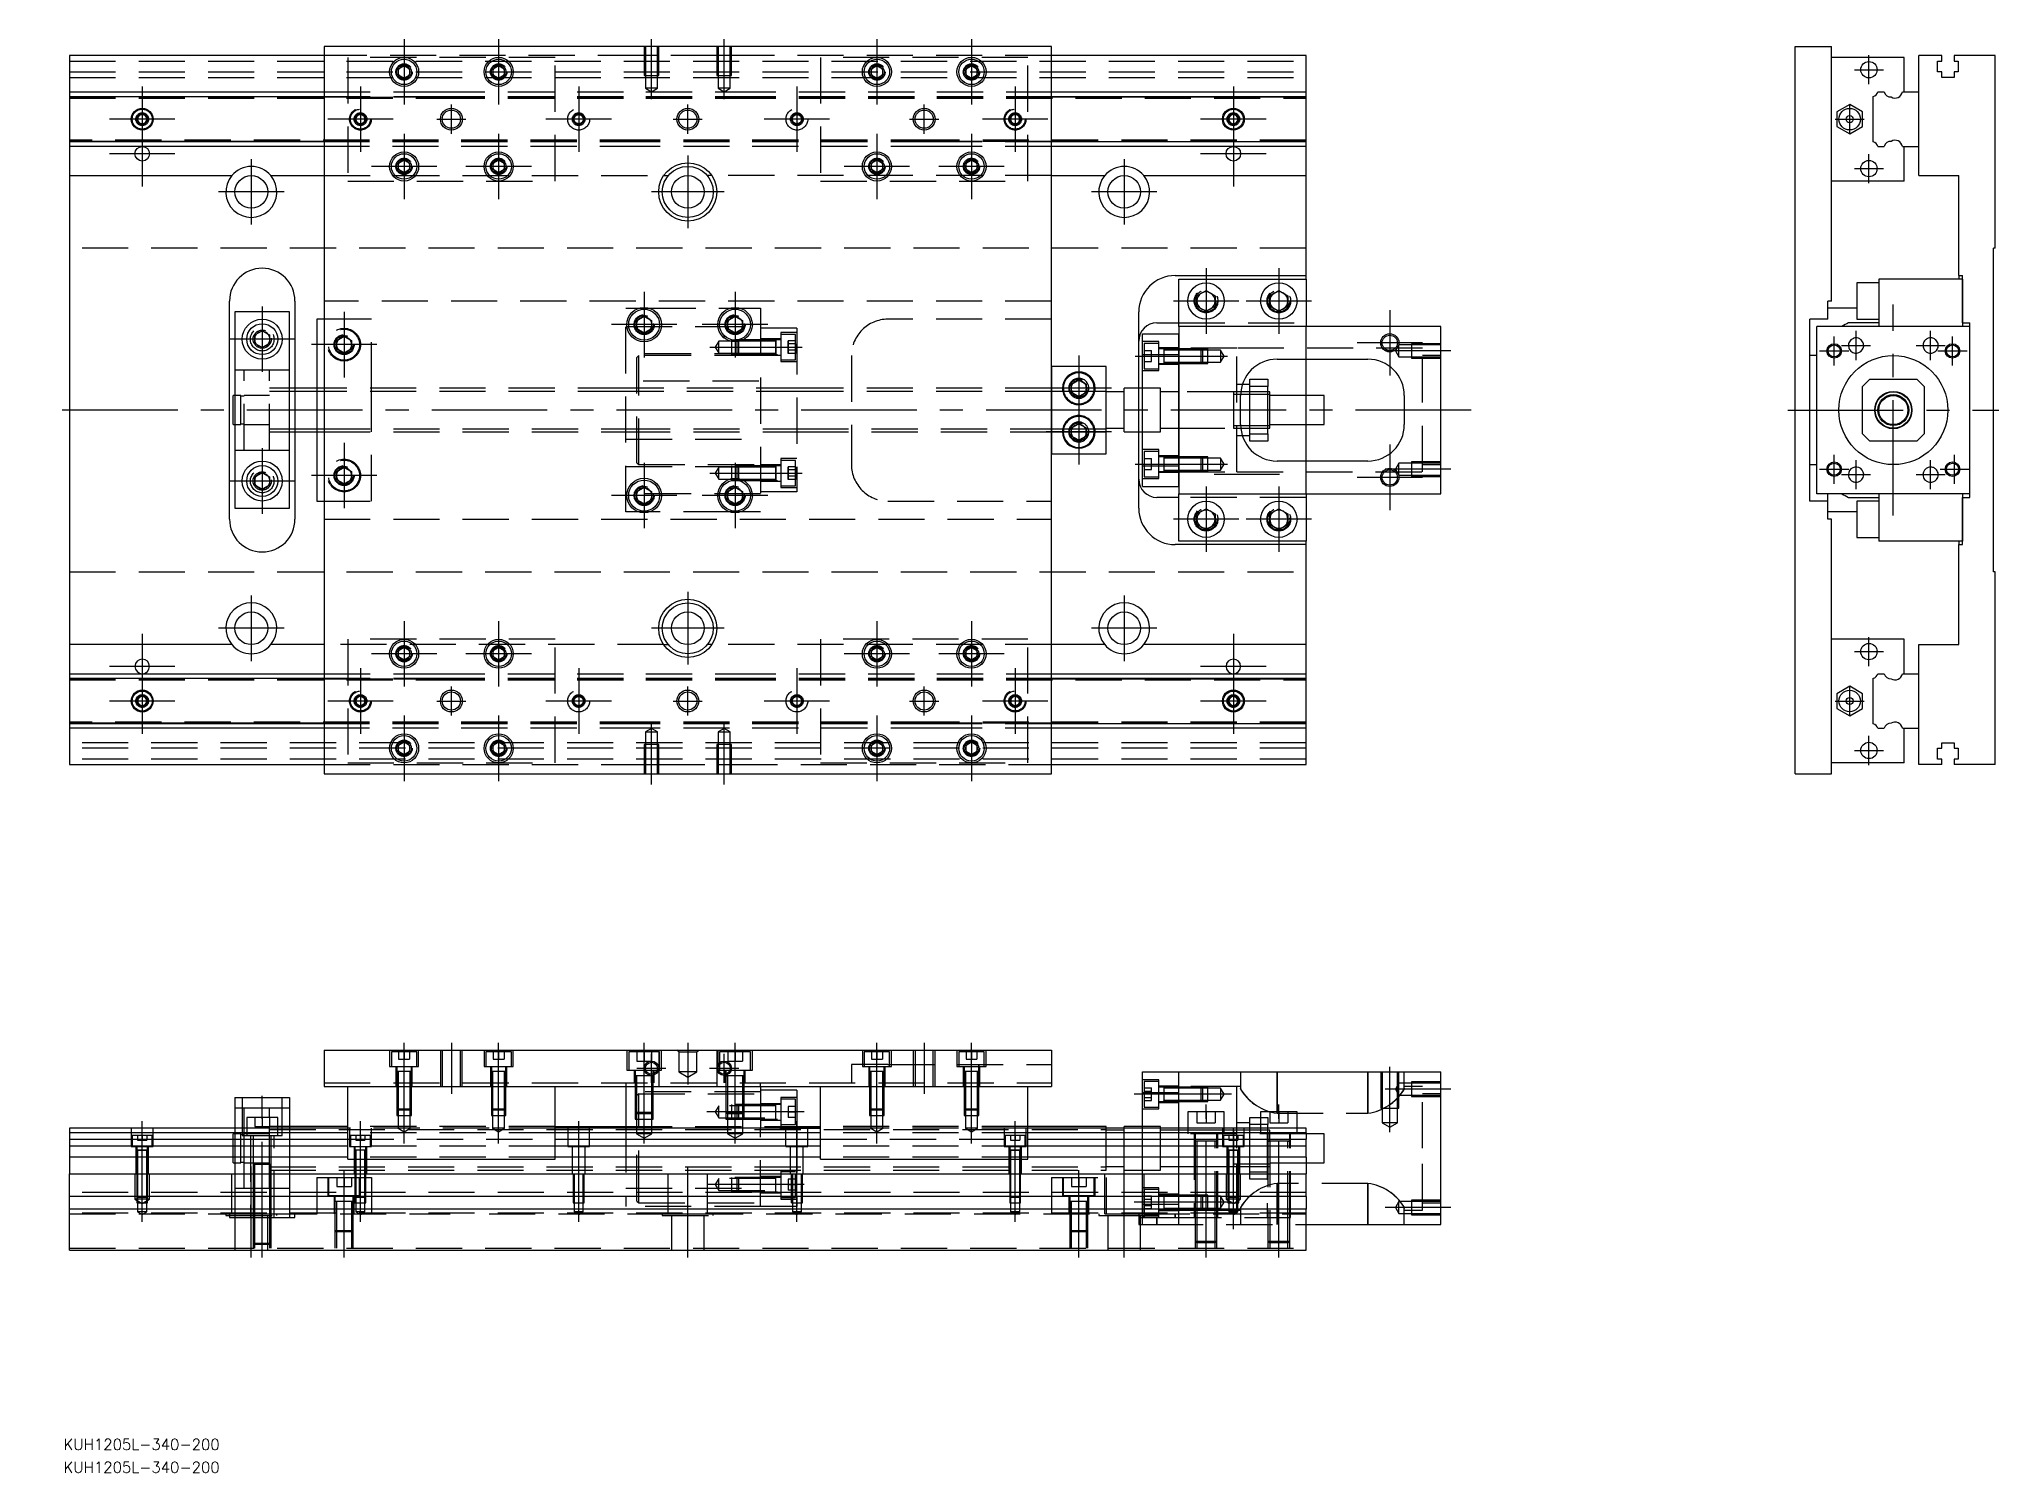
# Model space of a CAD drawing. Extents: x -8 to 530, y -292 to 102.
import ezdxf

# ---------------------------------------------------------------- set-up
doc = ezdxf.new("R2010")
doc.units = 0
doc.linetypes.add('CENTER', pattern=[50.8, 31.75, -6.35, 6.35, -6.35])
doc.linetypes.add('DASHED', pattern=[19.05, 12.7, -6.35])
doc.layers.get('0').update_dxf_attribs({"linetype": 'CONTINUOUS'})
doc.layers.add('CENTER', color=1, linetype='CENTER')
doc.styles.get("Standard").update_dxf_attribs({"font": 'txt.shx', "height": 3, "bigfont": 'bigfont.shx'})

# ---------------------------------------------------------------- blocks, each defined once
blk = doc.blocks.new('*U2')
at = {"color": 7, "linetype": 'CONTINUOUS'}
blk.add_text('KUH1205L-340-200', height=3, dxfattribs=at).set_placement((-1.64, -292.24))
blk = doc.blocks.new('*U3')
at = {"color": 7, "linetype": 'CONTINUOUS'}
blk.add_text('KUH1205L-340-200', height=3, dxfattribs=at).set_placement((-1.64, -285.94))

msp = doc.modelspace()

# ---------------------------------------------------------------- linework, layer by layer
at = {"color": 7, "linetype": 'CONTINUOUS'}
for p, q in [((0, 97.5), (0, 87.5)), ((70, 97.5), (0, 97.5)), ((270, 100), (70, 100)), ((70, 100), (70, -100)), ((270, -100), (270, 100)), ((340, 97.5), (270, 97.5)), ((340, 87.5), (340, 97.5)), ((474.45, -100), (474.45, 100)), ((474.45, 100), (484.45, 100)), ((484.45, 30), (484.45, 100)), ((504.45, 97), (484.45, 97)), ((504.45, 87.5), (504.45, 97)), ((508.45, 87.5), (508.45, 97.5)), ((514.75, 97.5), (508.45, 97.5)), ((514.75, 96), (514.75, 97.5)), ((518.15, 97.5), (518.15, 96)), ((529.45, 97.5), (518.15, 97.5)), ((529.45, 44.5), (529.45, 97.5)), ((90.5, 93.866026), (92, 94.73205)), ((90.5, 92.133974), (90.5, 93.866026)), ((92, 91.26795), (90.5, 92.133974)), ((92, 94.73205), (93.5, 93.866026)), ((93.5, 92.133974), (92, 91.26795)), ((93.5, 93.866026), (93.5, 92.133974)), ((116.5, 93.866026), (118, 94.73205)), ((116.5, 92.133974), (116.5, 93.866026)), ((118, 91.26795), (116.5, 92.133974)), ((118, 94.73205), (119.5, 93.866026)), ((119.5, 92.133974), (118, 91.26795)), ((119.5, 93.866026), (119.5, 92.133974)), ((220.5, 93.866026), (222, 94.73205)), ((220.5, 92.133974), (220.5, 93.866026)), ((222, 91.26795), (220.5, 92.133974)), ((222, 94.73205), (223.5, 93.866026)), ((223.5, 92.133974), (222, 91.26795)), ((223.5, 93.866026), (223.5, 92.133974)), ((246.5, 93.866026), (248, 94.73205)), ((246.5, 92.133974), (246.5, 93.866026)), ((248, 91.26795), (246.5, 92.133974)), ((248, 94.73205), (249.5, 93.866026)), ((249.5, 92.133974), (248, 91.26795)), ((249.5, 93.866026), (249.5, 92.133974)), ((513.6, 96), (514.75, 96)), ((513.6, 93), (513.6, 96)), ((514.75, 93), (513.6, 93)), ((514.75, 91.5), (514.75, 93)), ((518.15, 96), (519.3, 96)), ((518.15, 93), (518.15, 91.5)), ((519.3, 93), (518.15, 93)), ((519.3, 96), (519.3, 93)), ((0, 87.5), (70, 87.5)), ((0, 87.5), (0, 86.247728)), ((0, 86.247728), (70, 86.247728)), ((0, 86.247728), (0, 73.752272)), ((270, 87.5), (340, 87.5)), ((270, 86.247728), (340, 86.247728)), ((340, 86.247728), (340, 87.5)), ((340, 73.752272), (340, 86.247728)), ((495.95, 73.752272), (495.95, 86.247728)), ((497.202272, 87.5), (498.97668, 87.5)), ((503.927372, 87.5), (508.45, 87.5)), ((508.45, 72.5), (508.45, 87.5)), ((508.45, 72.5), (508.45, 87.5)), ((518.15, 91.5), (514.75, 91.5)), ((18.75, 80.721688), (20, 81.443376)), ((20, 81.443376), (21.25, 80.721688)), ((318.75, 80.721688), (320, 81.443376)), ((320, 81.443376), (321.25, 80.721688)), ((485.94996, 82.020726), (485.949959, 77.979274)), ((489.44996, 84.041452), (485.94996, 82.020726)), ((492.949959, 82.020726), (489.44996, 84.041452)), ((492.949959, 77.979274), (492.949959, 82.020726)), ((18.75, 79.278312), (18.75, 80.721688)), ((20, 78.556624), (18.75, 79.278312)), ((21.25, 79.278312), (20, 78.556624)), ((21.25, 80.721688), (21.25, 79.278312)), ((318.75, 79.278312), (318.75, 80.721688)), ((320, 78.556624), (318.75, 79.278312)), ((321.25, 79.278312), (320, 78.556624)), ((321.25, 80.721688), (321.25, 79.278312)), ((485.949959, 77.979274), (489.44996, 75.958548)), ((489.44996, 75.958548), (492.949959, 77.979274)), ((0, 73.752272), (0, 72.5)), ((70, 73.752272), (0, 73.752272)), ((70, 72.5), (0, 72.5)), ((0, 72.5), (0, 64.5)), ((340, 73.752272), (270, 73.752272)), ((340, 72.5), (270, 72.5)), ((340, 72.5), (340, 73.752272)), ((340, 64.5), (340, 72.5)), ((497.202272, 72.5), (498.97668, 72.5)), ((503.927372, 72.5), (508.45, 72.5)), ((504.45, 63), (504.45, 72.5)), ((508.45, 64.5), (508.45, 72.5)), ((90.5, 67.866026), (92, 68.73205)), ((90.5, 66.133974), (90.5, 67.866026)), ((92, 65.26795), (90.5, 66.133974)), ((92, 68.73205), (93.5, 67.866026)), ((93.5, 66.133974), (92, 65.26795)), ((93.5, 67.866026), (93.5, 66.133974)), ((116.5, 67.866026), (118, 68.73205)), ((116.5, 66.133974), (116.5, 67.866026)), ((118, 65.26795), (116.5, 66.133974)), ((118, 68.73205), (119.5, 67.866026)), ((119.5, 66.133974), (118, 65.26795)), ((119.5, 67.866026), (119.5, 66.133974)), ((220.5, 67.866026), (222, 68.73205)), ((220.5, 66.133974), (220.5, 67.866026)), ((222, 65.26795), (220.5, 66.133974)), ((222, 68.73205), (223.5, 67.866026)), ((223.5, 66.133974), (222, 65.26795)), ((223.5, 67.866026), (223.5, 66.133974)), ((246.5, 67.866026), (248, 68.73205)), ((246.5, 66.133974), (246.5, 67.866026)), ((248, 65.26795), (246.5, 66.133974)), ((248, 68.73205), (249.5, 67.866026)), ((249.5, 66.133974), (248, 65.26795)), ((249.5, 67.866026), (249.5, 66.133974)), ((0, 64.5), (44.638098, 64.5)), ((0, 64.5), (0, -64.5)), ((55.361902, 64.5), (70, 64.5)), ((163.385622, 64.5), (164.638097, 64.5)), ((176.614378, 64.5), (175.361903, 64.5)), ((270, 64.5), (284.638098, 64.5)), ((295.361902, 64.5), (340, 64.5)), ((340, 37), (340, 64.5)), ((504.45, 63), (484.45, 63)), ((508.45, 64.5), (519.45, 64.5)), ((519.45, 37), (519.45, 64.5)), ((529.45, 44.5), (528.95, 44.5)), ((528.95, -44.5), (528.95, 44.5)), ((304, 37), (340, 37)), ((305, 36), (340, 36)), ((305, 23), (305, 36)), ((310, 31.443376), (312.5, 32.886752)), ((312.5, 32.886752), (315, 31.443376)), ((330, 31.443376), (332.5, 32.886752)), ((332.5, 32.886752), (335, 31.443376)), ((340, 36), (340, 37)), ((340, 36), (340, 23)), ((491.45, 35), (491.45, 30)), ((497.45, 35), (491.45, 35)), ((520.45, 36), (497.45, 36)), ((497.45, 36), (497.45, 23)), ((519.45, 37), (520.45, 37)), ((519.45, 37), (519.45, 36)), ((520.45, 36), (520.45, 37)), ((520.45, 36), (520.45, 24)), ((520.45, 24), (520.45, 36)), ((44, -30), (44, 30)), ((60.5, 27), (45.5, 27)), ((45.5, 27), (45.5, -27)), ((60.5, -27), (60.5, 27)), ((62, 30), (62, 6)), ((294, 6), (294, 27)), ((310, 28.556624), (310, 31.443376)), ((312.5, 27.113248), (310, 28.556624)), ((315, 28.556624), (312.5, 27.113248)), ((315, 31.443376), (315, 28.556624)), ((330, 28.556624), (330, 31.443376)), ((332.5, 27.113248), (330, 28.556624)), ((335, 28.556624), (332.5, 27.113248)), ((335, 31.443376), (335, 28.556624)), ((484.45, 30), (483.45, 30)), ((483.45, 25), (483.45, 30)), ((491.45, 28), (483.45, 28)), ((491.45, 30), (491.45, 25)), ((51, 20.6547), (53, 21.809402)), ((53, 21.809402), (55, 20.6547)), ((68, 25), (68, 6)), ((70, 25), (68, 25)), ((156, 24.6547), (158, 25.809402)), ((156, 22.3453), (156, 24.6547)), ((158, 21.190598), (156, 22.3453)), ((158, 25.809402), (160, 24.6547)), ((160, 22.3453), (158, 21.190598)), ((160, 24.6547), (160, 22.3453)), ((181, 24.6547), (183, 25.809402)), ((181, 22.3453), (181, 24.6547)), ((183, 21.190598), (181, 22.3453)), ((183, 25.809402), (185, 24.6547)), ((185, 22.3453), (183, 21.190598)), ((185, 24.6547), (185, 22.3453)), ((299, 24), (305, 24)), ((305, 23), (305, 15.32971)), ((377, 23), (305, 23)), ((377, -23), (377, 23)), ((483.45, 25), (478.45, 25)), ((478.45, -25), (478.45, 25)), ((480.45, -23), (480.45, 23)), ((522.45, 23), (480.45, 23)), ((497.45, 24), (489.080684, 24)), ((491.45, 25), (497.45, 25)), ((520.45, 24), (520.45, 23)), ((520.45, 24), (522.45, 24)), ((522.45, 23), (522.45, 24)), ((522.45, -23), (522.45, 23)), ((51, 18.3453), (51, 20.6547)), ((53, 17.190598), (51, 18.3453)), ((55, 18.3453), (53, 17.190598)), ((55, 20.6547), (55, 18.3453)), ((295, 21), (305, 21)), ((295, 15.32971), (295, 21)), ((285, 12), (270, 12)), ((270, 12), (270, 6)), ((285, 6), (285, 12)), ((295, -15.32971), (295, 15.32971)), ((295, 15.32971), (305, 15.32971)), ((305, 15.32971), (305, -15.32971)), ((305, -15.32971), (305, 15.32971)), ((332, 14), (357, 14)), ((340, 4), (340, 14)), ((480.45, 15), (478.45, 15)), ((70, 6), (60.5, 6)), ((285, 6), (270, 6)), ((275.5, 7.1547), (277.5, 8.309402)), ((275.5, 6), (275.5, 7.1547)), ((277.5, 8.309402), (279.5, 7.1547)), ((279.5, 7.1547), (279.5, 6)), ((285, -6), (285, 6)), ((290, -6), (290, 6)), ((295, 6), (290, 6)), ((324.5, 7), (322.460608, 7)), ((324.5, 8.5), (329.5, 8.5)), ((324.5, 6.5), (324.5, 8.5)), ((324.5, -6.5), (324.5, 6.5)), ((329.5, 6.5), (324.5, 6.5)), ((329.5, 8.5), (329.5, 6.5)), ((329.5, -6.5), (329.5, 6.5)), ((494.95, 8.5), (492.95, 6.5)), ((492.95, -6.5), (492.95, 6.5)), ((494.95, 8.5), (507.95, 8.5)), ((509.95, 6.5), (507.95, 8.5)), ((509.95, 6.5), (509.95, -6.5)), ((45, -4), (45, 4)), ((45.5, 4), (45, 4)), ((290, 5), (285, 5)), ((322, -4), (322, 4)), ((324.5, 4.25), (322.003126, 4.25)), ((329.5, 4.25), (324.5, 4.25)), ((330, 5), (329.5, 5)), ((330, 4.25), (329.5, 4.25)), ((330, -5), (330, 5)), ((345, 4), (330, 4)), ((345, -4), (345, 4)), ((367, 4), (367, -4)), ((45, -4), (45.5, -4)), ((285, -5), (290, -5)), ((322.003126, -4.25), (324.5, -4.25)), ((324.5, -4.25), (329.5, -4.25)), ((329.5, -4.25), (330, -4.25)), ((329.5, -5), (330, -5)), ((330, -4), (345, -4)), ((340, -14), (340, -4)), ((60.5, -6), (70, -6)), ((62, -6), (62, -30)), ((68, -6), (68, -25)), ((270, -6), (270, -12)), ((270, -6), (285, -6)), ((275.5, -7.1547), (275.5, -6)), ((277.5, -8.309402), (275.5, -7.1547)), ((279.5, -7.1547), (277.5, -8.309402)), ((279.5, -6), (279.5, -7.1547)), ((285, -12), (285, -6)), ((290, -6), (295, -6)), ((294, -27), (294, -6)), ((322.460608, -7), (324.5, -7)), ((324.5, -6.5), (329.5, -6.5)), ((324.5, -8.5), (324.5, -6.5)), ((329.5, -8.5), (324.5, -8.5)), ((329.5, -6.5), (329.5, -8.5)), ((492.95, -6.5), (494.95, -8.5)), ((507.95, -8.5), (494.95, -8.5)), ((507.95, -8.5), (509.95, -6.5)), ((270, -12), (285, -12)), ((295, -15.32971), (305, -15.32971)), ((295, -21), (295, -15.32971)), ((305, -15.32971), (305, -23)), ((357, -14), (332, -14)), ((478.45, -15), (480.45, -15)), ((51, -18.3453), (53, -17.190598)), ((51, -20.6547), (51, -18.3453)), ((53, -21.809402), (51, -20.6547)), ((53, -17.190598), (55, -18.3453)), ((55, -20.6547), (53, -21.809402)), ((55, -18.3453), (55, -20.6547)), ((156, -22.3453), (158, -21.190598)), ((158, -21.190598), (160, -22.3453)), ((181, -22.3453), (183, -21.190598)), ((183, -21.190598), (185, -22.3453)), ((295, -21), (305, -21)), ((68, -25), (70, -25)), ((156, -24.6547), (156, -22.3453)), ((158, -25.809402), (156, -24.6547)), ((160, -24.6547), (158, -25.809402)), ((160, -22.3453), (160, -24.6547)), ((181, -24.6547), (181, -22.3453)), ((183, -25.809402), (181, -24.6547)), ((185, -24.6547), (183, -25.809402)), ((185, -22.3453), (185, -24.6547)), ((305, -24), (299, -24)), ((305, -23), (377, -23)), ((305, -36), (305, -23)), ((340, -23), (340, -36)), ((483.45, -25), (478.45, -25)), ((522.45, -23), (480.45, -23)), ((483.45, -25), (483.45, -23)), ((483.45, -30), (483.45, -25)), ((489.080684, -24), (497.45, -24)), ((491.45, -25), (491.45, -30)), ((497.45, -25), (491.45, -25)), ((497.45, -23), (497.45, -36)), ((520.45, -23), (520.45, -24)), ((520.45, -24), (520.45, -36)), ((520.45, -36), (520.45, -24)), ((520.45, -24), (522.45, -24)), ((522.45, -24), (522.45, -23)), ((45.5, -27), (60.5, -27)), ((310, -28.556624), (312.5, -27.113248)), ((310, -31.443376), (310, -28.556624)), ((312.5, -32.886752), (310, -31.443376)), ((312.5, -27.113248), (315, -28.556624)), ((315, -31.443376), (312.5, -32.886752)), ((315, -28.556624), (315, -31.443376)), ((330, -28.556624), (332.5, -27.113248)), ((330, -31.443376), (330, -28.556624)), ((332.5, -32.886752), (330, -31.443376)), ((332.5, -27.113248), (335, -28.556624)), ((335, -31.443376), (332.5, -32.886752)), ((335, -28.556624), (335, -31.443376)), ((491.45, -28), (483.45, -28)), ((484.45, -30), (483.45, -30)), ((484.45, -100), (484.45, -30)), ((491.45, -30), (491.45, -35)), ((340, -37), (304, -37)), ((340, -36), (305, -36)), ((340, -37), (340, -36)), ((340, -64.5), (340, -37)), ((491.45, -35), (497.45, -35)), ((520.45, -36), (497.45, -36)), ((519.45, -36), (519.45, -37)), ((519.45, -64.5), (519.45, -37)), ((519.45, -37), (520.45, -37)), ((520.45, -37), (520.45, -36)), ((529.45, -44.5), (528.95, -44.5)), ((529.45, -97.5), (529.45, -44.5)), ((44.638098, -64.5), (0, -64.5)), ((0, -64.5), (0, -72.5)), ((70, -64.5), (55.361902, -64.5)), ((163.385622, -64.5), (164.638097, -64.5)), ((176.614378, -64.5), (175.361903, -64.5)), ((284.638098, -64.5), (270, -64.5)), ((340, -64.5), (295.361902, -64.5)), ((340, -72.5), (340, -64.5)), ((504.45, -63), (484.45, -63)), ((504.45, -72.5), (504.45, -63)), ((508.45, -72.5), (508.45, -64.5)), ((508.45, -64.5), (519.45, -64.5)), ((90.5, -66.133974), (92, -65.26795)), ((90.5, -67.866026), (90.5, -66.133974)), ((92, -68.73205), (90.5, -67.866026)), ((92, -65.26795), (93.5, -66.133974)), ((93.5, -67.866026), (92, -68.73205)), ((93.5, -66.133974), (93.5, -67.866026)), ((116.5, -66.133974), (118, -65.26795)), ((116.5, -67.866026), (116.5, -66.133974)), ((118, -68.73205), (116.5, -67.866026)), ((118, -65.26795), (119.5, -66.133974)), ((119.5, -67.866026), (118, -68.73205)), ((119.5, -66.133974), (119.5, -67.866026)), ((220.5, -66.133974), (222, -65.26795)), ((220.5, -67.866026), (220.5, -66.133974)), ((222, -68.73205), (220.5, -67.866026)), ((222, -65.26795), (223.5, -66.133974)), ((223.5, -67.866026), (222, -68.73205)), ((223.5, -66.133974), (223.5, -67.866026)), ((246.5, -66.133974), (248, -65.26795)), ((246.5, -67.866026), (246.5, -66.133974)), ((248, -68.73205), (246.5, -67.866026)), ((248, -65.26795), (249.5, -66.133974)), ((249.5, -67.866026), (248, -68.73205)), ((249.5, -66.133974), (249.5, -67.866026)), ((0, -72.5), (70, -72.5)), ((0, -72.5), (0, -73.752272)), ((0, -73.752272), (70, -73.752272)), ((0, -73.752272), (0, -86.247728)), ((270, -72.5), (340, -72.5)), ((270, -73.752272), (340, -73.752272)), ((340, -73.752272), (340, -72.5)), ((340, -86.247728), (340, -73.752272)), ((495.95, -86.247728), (495.95, -73.752272)), ((497.202272, -72.5), (498.97668, -72.5)), ((503.927372, -72.5), (508.45, -72.5)), ((508.45, -87.5), (508.45, -72.5)), ((508.45, -87.5), (508.45, -72.5)), ((18.75, -79.278312), (20, -78.556624)), ((18.75, -80.721688), (18.75, -79.278312)), ((20, -81.443376), (18.75, -80.721688)), ((20, -78.556624), (21.25, -79.278312)), ((21.25, -80.721688), (20, -81.443376)), ((21.25, -79.278312), (21.25, -80.721688)), ((318.75, -79.278312), (320, -78.556624)), ((318.75, -80.721688), (318.75, -79.278312)), ((320, -81.443376), (318.75, -80.721688)), ((320, -78.556624), (321.25, -79.278312)), ((321.25, -80.721688), (320, -81.443376)), ((321.25, -79.278312), (321.25, -80.721688)), ((485.94996, -77.979274), (485.949959, -82.020726)), ((489.44996, -75.958548), (485.94996, -77.979274)), ((492.949959, -77.979274), (489.44996, -75.958548)), ((492.949959, -82.020726), (492.949959, -77.979274)), ((485.949959, -82.020726), (489.44996, -84.041452)), ((489.44996, -84.041452), (492.949959, -82.020726)), ((0, -86.247728), (0, -87.5)), ((70, -86.247728), (0, -86.247728)), ((70, -87.5), (0, -87.5)), ((0, -87.5), (0, -97.5)), ((90.5, -92.133974), (92, -91.26795)), ((92, -91.26795), (93.5, -92.133974)), ((116.5, -92.133974), (118, -91.26795)), ((118, -91.26795), (119.5, -92.133974)), ((220.5, -92.133974), (222, -91.26795)), ((222, -91.26795), (223.5, -92.133974)), ((246.5, -92.133974), (248, -91.26795)), ((248, -91.26795), (249.5, -92.133974)), ((340, -86.247728), (270, -86.247728)), ((340, -87.5), (270, -87.5)), ((340, -87.5), (340, -86.247728)), ((340, -97.5), (340, -87.5)), ((497.202272, -87.5), (498.97668, -87.5)), ((503.927372, -87.5), (508.45, -87.5)), ((504.45, -97), (504.45, -87.5)), ((508.45, -97.5), (508.45, -87.5)), ((514.75, -91.5), (518.15, -91.5)), ((514.75, -93), (514.75, -91.5)), ((518.15, -91.5), (518.15, -93)), ((90.5, -93.866026), (90.5, -92.133974)), ((92, -94.73205), (90.5, -93.866026)), ((93.5, -93.866026), (92, -94.73205)), ((93.5, -92.133974), (93.5, -93.866026)), ((116.5, -93.866026), (116.5, -92.133974)), ((118, -94.73205), (116.5, -93.866026)), ((119.5, -93.866026), (118, -94.73205)), ((119.5, -92.133974), (119.5, -93.866026)), ((220.5, -93.866026), (220.5, -92.133974)), ((222, -94.73205), (220.5, -93.866026)), ((223.5, -93.866026), (222, -94.73205)), ((223.5, -92.133974), (223.5, -93.866026)), ((246.5, -93.866026), (246.5, -92.133974)), ((248, -94.73205), (246.5, -93.866026)), ((249.5, -93.866026), (248, -94.73205)), ((249.5, -92.133974), (249.5, -93.866026)), ((513.6, -93), (514.75, -93)), ((513.6, -96), (513.6, -93)), ((514.75, -96), (513.6, -96)), ((514.75, -97.5), (514.75, -96)), ((518.15, -93), (519.3, -93)), ((518.15, -96), (518.15, -97.5)), ((519.3, -96), (518.15, -96)), ((519.3, -93), (519.3, -96)), ((0, -97.5), (70, -97.5)), ((70, -100), (270, -100)), ((270, -97.5), (340, -97.5)), ((474.45, -100), (484.45, -100)), ((504.45, -97), (484.45, -97)), ((514.75, -97.5), (508.45, -97.5)), ((529.45, -97.5), (518.15, -97.5)), ((70, -176), (70, -186)), ((70, -176), (270, -176)), ((270, -176), (270, -186)), ((295, -187.67029), (295, -182)), ((295, -182), (305, -182)), ((305, -182), (377, -182)), ((305, -197.5), (305, -182)), ((377, -224), (377, -182)), ((70, -186), (270, -186)), ((76.5, -206), (76.5, -186)), ((133.5, -206), (133.5, -186)), ((153, -186), (153, -197)), ((190, -186), (190, -197.5)), ((200, -187), (190, -187)), ((200, -187), (200, -197)), ((206.5, -206), (206.5, -186)), ((263.5, -206), (263.5, -186)), ((295, -197.5), (295, -187.67029)), ((295, -187.67029), (305, -187.67029)), ((45.5, -189), (45.5, -197.5)), ((45.5, -189), (60.5, -189)), ((60.5, -189), (60.5, -197.5)), ((317.5, -193), (307.5, -193)), ((307.5, -193), (307.5, -197.5)), ((317.5, -197.5), (317.5, -193)), ((337.5, -193), (327.5, -193)), ((327.5, -193), (327.5, -197.5)), ((337.5, -197.5), (337.5, -193)), ((0, -197.5), (0, -198.752272)), ((76.5, -197.5), (0, -197.5)), ((76.5, -198.752272), (0, -198.752272)), ((0, -198.752272), (0, -200.52668)), ((76.5, -197), (60.5, -197)), ((133.5, -197), (153, -197)), ((206.5, -197.5), (133.5, -197.5)), ((206.5, -198.752272), (133.5, -198.752272)), ((200, -197), (206.5, -197)), ((285, -197), (263.5, -197)), ((340, -197.5), (263.5, -197.5)), ((340, -198.752272), (263.5, -198.752272)), ((285, -197.5), (285, -197)), ((290, -197.5), (290, -197)), ((295, -197), (290, -197)), ((320, -197.999994), (320, -208.000006)), ((320, -197.999994), (320, -198.75)), ((320, -198.75), (320, -199)), ((321, -198.75), (320, -198.75)), ((320, -199), (320, -199.5)), ((324.5, -198.75), (321, -198.75)), ((327.5, -198.75), (324.5, -198.75)), ((329.5, -198.75), (327.5, -198.75)), ((330, -198.75), (329.5, -198.75)), ((340, -198.752272), (340, -197.5)), ((340, -198.752272), (340, -200.52668)), ((0, -200.52668), (76.5, -200.52668)), ((0, -200.52668), (0, -202.423076)), ((0, -202.423076), (0, -205.477372)), ((76.5, -202.423076), (0, -202.423076)), ((133.5, -200.52668), (206.5, -200.52668)), ((206.5, -202.423076), (133.5, -202.423076)), ((263.5, -200.52668), (340, -200.52668)), ((340, -202.423076), (263.5, -202.423076)), ((315.500006, -201), (309.499994, -201)), ((315.500006, -201), (309.499994, -201)), ((320, -200.8), (320, -202.5)), ((320, -202.5), (320, -207.25)), ((320, -203), (320, -208.000006)), ((335.500006, -201), (329.499994, -201)), ((335.500006, -201), (329.499994, -201)), ((340, -202.423076), (340, -200.52668)), ((340, -205.477372), (340, -202.423076)), ((76.5, -205.477372), (0, -205.477372)), ((0, -205.477372), (0, -210)), ((0, -216.3), (0, -210)), ((0, -210), (340, -210)), ((76.5, -206), (133.5, -206)), ((206.5, -205.477372), (133.5, -205.477372)), ((206.5, -206), (263.5, -206)), ((340, -205.477372), (263.5, -205.477372)), ((320, -207.25), (330, -207.25)), ((340, -205.477372), (340, -210)), ((340, -216.3), (340, -210)), ((340, -216.3), (0, -216.3)), ((0, -219.7), (0, -216.3)), ((0, -231), (0, -219.7)), ((340, -219.7), (0, -219.7)), ((340, -216.3), (340, -219.7)), ((340, -231), (340, -219.7)), ((340, -224), (377, -224)), ((0, -231), (340, -231))]:
    msp.add_line(p, q, dxfattribs=at)
at = {"color": 3, "linetype": 'DASHED'}
for p, q in [((158.000006, 97.5), (70, 97.5)), ((133.5, 97), (76.5, 97)), ((76.5, 97), (76.5, 63)), ((133.5, 63), (133.5, 97)), ((158.000006, 100), (158.000006, 92)), ((161.999994, 97.5), (158.000006, 97.5)), ((158.35, 100), (158.35, 92)), ((161.65, 92), (161.65, 100)), ((161.999994, 92), (161.999994, 100)), ((178.000006, 97.5), (161.999994, 97.5)), ((178.000006, 100), (178.000006, 92)), ((181.999994, 97.5), (178.000006, 97.5)), ((178.35, 100), (178.35, 92)), ((181.65, 92), (181.65, 100)), ((181.999994, 92), (181.999994, 100)), ((270, 97.5), (181.999994, 97.5)), ((263.5, 97), (206.5, 97)), ((206.5, 97), (206.5, 63)), ((263.5, 63), (263.5, 97)), ((0, 96), (340, 96)), ((0, 93), (340, 93)), ((93.973226, 93.326156), (94, 93)), ((116, 93), (116.023172, 93.30356)), ((158.000006, 92), (161.999994, 92)), ((158.35, 92), (158.35, 88.5)), ((161.65, 88.5), (161.65, 92)), ((178.000006, 92), (181.999994, 92)), ((178.35, 92), (178.35, 88.5)), ((181.65, 88.5), (181.65, 92)), ((223.973226, 93.326156), (224, 93)), ((246, 93), (246.023172, 93.30356)), ((0, 91.5), (340, 91.5)), ((70, 87.5), (101.5, 87.5)), ((70, 86.247728), (101.5, 86.247728)), ((101.5, 87.5), (158.5, 87.5)), ((101.5, 86.247728), (158.5, 86.247728)), ((161.65, 88.5), (158.35, 88.5)), ((158.35, 88.5), (160, 87.547372)), ((158.5, 87.5), (181.5, 87.5)), ((158.5, 86.247728), (181.5, 86.247728)), ((160, 87.547372), (161.65, 88.5)), ((181.65, 88.5), (178.35, 88.5)), ((178.35, 88.5), (180, 87.547372)), ((180, 87.547372), (181.65, 88.5)), ((181.5, 87.5), (238.5, 87.5)), ((181.5, 86.247728), (238.5, 86.247728)), ((238.5, 87.5), (270, 87.5)), ((238.5, 86.247728), (270, 86.247728)), ((0, 86.1147), (70, 86.1147)), ((0, 86.1), (101.5, 86.1)), ((0, 85.8), (101.5, 85.8)), ((70, 86.1147), (101.5, 86.1147)), ((78.75, 80.721688), (80, 81.443376)), ((80, 81.443376), (81.25, 80.721688)), ((101.5, 86.1147), (158.5, 86.1147)), ((101.5, 86.1), (158.5, 86.1)), ((101.5, 85.8), (158.5, 85.8)), ((158.5, 86.1147), (181.5, 86.1147)), ((158.5, 86.1), (181.5, 86.1)), ((158.5, 85.8), (181.5, 85.8)), ((181.5, 86.1147), (238.5, 86.1147)), ((181.5, 86.1), (238.5, 86.1)), ((181.5, 86.1), (238.5, 86.1)), ((181.5, 85.8), (238.5, 85.8)), ((181.5, 85.8), (238.5, 85.8)), ((238.5, 86.1147), (270, 86.1147)), ((238.5, 86.1), (340, 86.1)), ((238.5, 85.8), (340, 85.8)), ((258.75, 80.721688), (260, 81.443376)), ((260, 81.443376), (261.25, 80.721688)), ((270, 86.1147), (340, 86.1147)), ((18.5, 80), (18.516134, 80.21941)), ((78.75, 79.278312), (78.75, 80.721688)), ((80, 78.556624), (78.75, 79.278312)), ((81.25, 79.278312), (80, 78.556624)), ((81.25, 80.721688), (81.25, 79.278312)), ((81.477374, 80.25955), (81.5, 80)), ((258.75, 79.278312), (258.75, 80.721688)), ((260, 78.556624), (258.75, 79.278312)), ((261.25, 79.278312), (260, 78.556624)), ((261.25, 80.721688), (261.25, 79.278312)), ((261.477374, 80.25955), (261.5, 80)), ((321.477374, 80.25955), (321.5, 80)), ((101.5, 74.2), (0, 74.2)), ((101.5, 73.9), (0, 73.9)), ((70, 73.8853), (0, 73.8853)), ((101.5, 73.8853), (70, 73.8853)), ((101.5, 73.752272), (70, 73.752272)), ((101.5, 72.5), (70, 72.5)), ((158.5, 74.2), (101.5, 74.2)), ((158.5, 73.9), (101.5, 73.9)), ((158.5, 73.8853), (101.5, 73.8853)), ((158.5, 73.752272), (101.5, 73.752272)), ((158.5, 72.5), (101.5, 72.5)), ((181.5, 74.2), (158.5, 74.2)), ((181.5, 73.9), (158.5, 73.9)), ((181.5, 73.8853), (158.5, 73.8853)), ((181.5, 73.752272), (158.5, 73.752272)), ((181.5, 72.5), (158.5, 72.5)), ((238.5, 74.2), (181.5, 74.2)), ((238.5, 73.9), (181.5, 73.9)), ((238.5, 73.8853), (181.5, 73.8853)), ((238.5, 73.752272), (181.5, 73.752272)), ((238.5, 72.5), (181.5, 72.5)), ((340, 74.2), (238.5, 74.2)), ((340, 73.9), (238.5, 73.9)), ((270, 73.8853), (238.5, 73.8853)), ((270, 73.752272), (238.5, 73.752272)), ((270, 72.5), (238.5, 72.5)), ((340, 73.8853), (270, 73.8853)), ((90, 67), (90.030168, 67.346066)), ((119.973226, 67.326156), (120, 67)), ((220, 67), (220.030168, 67.346066)), ((249.973226, 67.326156), (250, 67)), ((70, 64.5), (163.385622, 64.5)), ((76.5, 63), (133.5, 63)), ((270, 64.5), (176.614378, 64.5)), ((206.5, 63), (263.5, 63)), ((340, 44.5), (0, 44.5)), ((270, 30), (70, 30)), ((153, 28), (156.47931, 28)), ((153, -28), (153, 28)), ((156.47931, 28), (159.52069, 28)), ((159.52069, 28), (181.47931, 28)), ((181.47931, 28), (184.52069, 28)), ((184.52069, 28), (190, 28)), ((190, 28), (190, -28)), ((309.5, 30), (309.520026, 30.346056)), ((329.5, 30), (329.520026, 30.346056)), ((83, 25), (70, 25)), ((83, 6), (83, 25)), ((153, 23), (190, 23)), ((160.483582, 23.786038), (160.5, 23.5)), ((185.483582, 23.786038), (185.5, 23.5)), ((200, 22.5), (190, 22.5)), ((200, 22.5), (200, -22.5)), ((270, 25), (225, 25)), ((305, 24), (340, 24)), ((340, 14), (340, 23)), ((55.483582, 19.786038), (55.5, 19.5)), ((73, 18), (73.012884, 18.253488)), ((73.5, 19.1547), (75.5, 20.309402)), ((73.5, 16.8453), (73.5, 19.1547)), ((75.5, 15.690598), (73.5, 16.8453)), ((75.5, 20.309402), (77.5, 19.1547)), ((77.5, 16.8453), (75.5, 15.690598)), ((77.5, 19.1547), (77.5, 16.8453)), ((178.5, 18.970508), (177.547372, 17.320508)), ((177.547372, 17.320508), (178.5, 15.670508)), ((178.5, 15.670508), (178.5, 18.970508)), ((182, 18.970508), (178.5, 18.970508)), ((180.033, 20.25352), (179.6, 19.82052)), ((182, 19.320508), (182, 15.320512)), ((195.6, 19.320508), (182, 19.320508)), ((183.59998, 18.970508), (182, 18.970508)), ((183.95, 19.320508), (183.6, 18.970508)), ((183.6, 15.670508), (183.6, 18.970508)), ((190, 18.970508), (183.6, 18.970508)), ((183.95, 19.320508), (183.95, 15.320508)), ((195.6, 19.570508), (190, 19.570508)), ((194.2, 18.970508), (190.00002, 18.970508)), ((194.2, 19.317772), (194.2, 19.320512)), ((194.2, 19.317772), (194.2, 19.320512)), ((194.2, 17.558724), (194.2, 19.320512)), ((194.2, 17.546922), (194.2, 19.320512)), ((194.2, 19.320508), (194.2, 18.735832)), ((194.2, 19.316952), (194.2, 19.320508)), ((194.2, 19.320508), (194.2, 18.735832)), ((194.2, 17.558724), (194.2, 19.317772)), ((194.2, 17.546922), (194.2, 19.317772)), ((194.2, 18.735834), (194.2, 19.316952)), ((194.2, 18.602798), (194.2, 18.970508)), ((194.2, 18.602798), (194.2, 18.970508)), ((194.2, 15.905184), (194.2, 18.735834)), ((194.2, 18.735832), (194.2, 17.565218)), ((194.2, 16.038218), (194.2, 18.602798)), ((194.2, 17.453552), (194.2, 18.602798)), ((194.2, 15.905446), (194.2, 17.460554)), ((194.2, 15.320502), (194.2, 17.460554)), ((194.2, 15.320502), (194.2, 17.180462)), ((194.2, 17.101092), (194.2, 15.90545)), ((195.6, 21.320508), (195.6, 13.320508)), ((200, 21.320508), (195.6, 21.320508)), ((199.6, 20.820508), (195.6, 20.820508)), ((197.6, 18.186534), (197.6, 19.052558)), ((197.6, 19.052558), (197.6, 18.186534)), ((199.6, 19.052558), (197.6, 19.052558)), ((199.6, 18.186534), (197.6, 18.186534)), ((197.6, 16.454482), (197.6, 18.186534)), ((197.6, 18.186534), (197.6, 16.454482)), ((199.6, 16.454482), (197.6, 16.454482)), ((197.6, 15.588458), (197.6, 16.454482)), ((197.6, 16.454482), (197.6, 15.588458)), ((199.6, 17.320508), (199.6, 20.820508)), ((199.6, 13.820508), (199.6, 20.820508)), ((199.6, 16.454482), (199.6, 18.186534)), ((199.6, 18.186534), (199.6, 16.454482)), ((199.6, 13.820508), (199.6, 17.320508)), ((199.6, 15.588458), (199.6, 16.454482)), ((199.6, 16.454482), (199.6, 15.588458)), ((299.5, 18.849242), (295, 18.849242)), ((295.5, 18.349242), (295.5, 11.349242)), ((299.5, 18.349242), (295.5, 18.349242)), ((295.5, 16.349242), (297.5, 16.349242)), ((297.5, 14.849242), (297.5, 16.349242)), ((299.5, 10.849242), (299.5, 18.849242)), ((305, 17.099242), (299.5, 17.099242)), ((300.9, 16.849242), (299.5, 16.849242)), ((300.9, 16.849242), (300.895, 16.849242)), ((300.9, 16.849248), (300.9, 12.849238)), ((300.9, 16.849248), (300.9, 12.849238)), ((300.9, 16.849242), (300.9, 16.63278)), ((305, 16.849242), (300.9, 16.849242)), ((300.905, 16.849242), (300.9, 16.849242)), ((300.9, 16.63278), (300.9, 13.065704)), ((305, 16.499242), (300.9, 16.499242)), ((305, 15.32971), (305, 21)), ((321, 17), (305, 17)), ((311.15, 16.849242), (305, 16.849242)), ((311.150006, 16.849238), (305, 16.849238)), ((311.5, 16.499242), (305, 16.499242)), ((311.15, 12.849242), (311.15, 16.849242)), ((311.5, 16.499242), (311.15, 16.849242)), ((313, 16.849238), (311.150006, 16.849238)), ((311.5, 16.499242), (311.5, 13.199242)), ((313, 16.499242), (311.5, 16.499242)), ((313, 12.849248), (313, 16.849238)), ((316.5, 16.499242), (313, 16.499242)), ((316.5, 16.499242), (316.5, 13.199242)), ((317.452628, 14.849242), (316.5, 16.499242)), ((321, -17), (321, 17)), ((372, 17), (321, 17)), ((365.5, 17.913456), (364.547372, 16.263456)), ((364.547372, 16.263456), (365.5, 14.613456)), ((365.5, 14.613456), (365.5, 17.913456)), ((369, 17.913456), (365.5, 17.913456)), ((369, 18.26345), (369, 14.26346)), ((377, 18.26345), (369, 18.26345)), ((377, 17.913456), (369, 17.913456)), ((372, -17), (372, 17)), ((48, 11), (45.5, 11)), ((48, -11), (48, 11)), ((55, 11), (48, 11)), ((55, -11), (55, 11)), ((60.5, 11), (55, 11)), ((190, 15.5), (153, 15.5)), ((156.5, 15), (156, 14.5)), ((156, -14.5), (156, 14.5)), ((156.5, -15), (156.5, 15)), ((190, 15), (156.5, 15)), ((178.5, 15.670508), (182, 15.670508)), ((182, 15.670508), (183.59998, 15.670508)), ((182, 15.320512), (195.6, 15.320512)), ((183.6, 15.670508), (184.430456, 15.670508)), ((183.6, 15.670508), (183.95, 15.320508)), ((184.430456, 15.670508), (190, 15.670508)), ((190, 15.070508), (195.6, 15.070508)), ((190.00002, 15.670508), (194.2, 15.670508)), ((194.2, 15.670508), (194.2, 16.038218)), ((194.2, 15.670508), (194.2, 16.038218)), ((194.2, 15.90545), (194.2, 15.320508)), ((194.2, 15.323244), (194.2, 15.905446)), ((194.2, 15.320508), (194.2, 15.905184)), ((195.6, 13.820508), (199.6, 13.820508)), ((195.6, 13.320508), (200, 13.320508)), ((199.6, 15.588458), (197.6, 15.588458)), ((215, 15), (215, -15)), ((295, 10.849242), (299.5, 10.849242)), ((295.5, 14.849242), (297.5, 14.849242)), ((295.5, 13.349242), (297.5, 13.349242)), ((295.5, 11.349242), (299.5, 11.349242)), ((297.5, 13.349242), (297.5, 14.849242)), ((299.5, 12.849242), (300.9, 12.849242)), ((299.5, 12.599242), (305, 12.599242)), ((300.895, 12.849242), (300.9, 12.849242)), ((300.9, 13.199242), (305, 13.199242)), ((300.9, 13.065704), (300.9, 12.849242)), ((300.9, 12.849242), (305, 12.849242)), ((300.9, 12.849242), (300.905, 12.849242)), ((305, 13.199242), (311.5, 13.199242)), ((305, 12.849248), (311.150006, 12.849248)), ((305, 12.849242), (311.15, 12.849242)), ((311.15, 12.849242), (311.5, 13.199242)), ((311.150006, 12.849248), (313, 12.849248)), ((311.5, 13.199242), (313, 13.199242)), ((313, 13.199242), (316.5, 13.199242)), ((316.5, 13.199242), (317.452628, 14.849242)), ((365.5, 14.613456), (369, 14.613456)), ((369, 14.613456), (377, 14.613456)), ((369, 14.26346), (377, 14.26346)), ((377, 15), (372, 15)), ((60.5, 6), (55, 6)), ((62, 6), (62, 5.125)), ((68, 6), (68, -6)), ((152.5, 6), (70, 6)), ((83, -6), (83, 6)), ((201.5, 6), (152.5, 6)), ((189.5, 8), (153, 8)), ((270, 6), (201.5, 6)), ((270, 6), (270, -6)), ((275.5, 4.8453), (275.5, 6)), ((279.5, 6), (279.5, 4.8453)), ((279.983582, 6.286038), (280, 6)), ((294, -6), (294, 6)), ((300, 6), (295, 6)), ((300, -6), (300, 6)), ((322.460608, 7), (321, 7)), ((47.1, 4), (45.5, 4)), ((47.1, -4), (47.1, 4)), ((48, 3.8), (47.1, 3.8)), ((55, 4), (48, 4)), ((60.5, 5.125), (55, 5.125)), ((62, 5.125), (62, -5.125)), ((152.5, 5.125), (70, 5.125)), ((201.5, 5.125), (152.5, 5.125)), ((270, 5.125), (201.5, 5.125)), ((277.5, 3.690598), (275.5, 4.8453)), ((279.5, 4.8453), (277.5, 3.690598)), ((305, 5), (300, 5)), ((320, 5), (305, 5)), ((320, 5), (319.995, 5)), ((320, 5.000006), (320, -5.000006)), ((320, 5), (320, 4.435078)), ((321, 5), (320, 5)), ((320.005, 5), (320, 5)), ((320, 4.435078), (320, -4.43509)), ((321, 4.25), (320, 4.25)), ((322.050126, 5), (321, 5)), ((322.003126, 4.25), (321, 4.25)), ((324.5, 5), (322.050126, 5)), ((329.5, 5), (324.5, 5)), ((340, -4), (340, 4)), ((45.5, -4), (47.1, -4)), ((47.1, -3.8), (48, -3.8)), ((48, -4), (55, -4)), ((55, -5.125), (60.5, -5.125)), ((62, -5.125), (62, -6)), ((70, -5.125), (152.5, -5.125)), ((152.5, -5.125), (201.5, -5.125)), ((201.5, -5.125), (270, -5.125)), ((275.5, -4.8453), (277.5, -3.690598)), ((275.5, -6), (275.5, -4.8453)), ((277.5, -3.690598), (279.5, -4.8453)), ((279.5, -4.8453), (279.5, -6)), ((300, -5), (305, -5)), ((305, -5), (320, -5)), ((319.995, -5), (320, -5)), ((320, -4.25), (321, -4.25)), ((320, -4.43509), (320, -4.998998)), ((320, -4.998998), (320, -5)), ((320, -5), (321, -5)), ((320, -5), (320.005, -5)), ((321, -4.25), (322.003126, -4.25)), ((321, -5), (322.050126, -5)), ((322.050126, -5), (324.5, -5)), ((324.5, -5), (329.5, -5)), ((55, -6), (60.5, -6)), ((70, -6), (152.5, -6)), ((83, -25), (83, -6)), ((152.5, -6), (201.5, -6)), ((153, -8), (189.5, -8)), ((201.5, -6), (270, -6)), ((279.983582, -5.713962), (280, -6)), ((295, -6), (300, -6)), ((321, -7), (322.460608, -7)), ((45.5, -11), (48, -11)), ((48, -11), (55, -11)), ((55, -11), (60.5, -11)), ((73.5, -16.8453), (75.5, -15.690598)), ((75.5, -15.690598), (77.5, -16.8453)), ((153, -15.5), (190, -15.5)), ((156, -14.5), (156.5, -15)), ((156.5, -15), (190, -15)), ((178.5, -15.670508), (177.547372, -17.320508)), ((178.5, -18.970508), (178.5, -15.670508)), ((182, -15.670508), (178.5, -15.670508)), ((182, -15.320508), (182, -19.320504)), ((195.6, -15.320508), (182, -15.320508)), ((183.59998, -15.670508), (182, -15.670508)), ((183.95, -15.320508), (183.6, -15.670508)), ((183.6, -18.970508), (183.6, -15.670508)), ((190, -15.670508), (183.6, -15.670508)), ((183.95, -15.320508), (183.95, -19.320508)), ((195.6, -15.070508), (190, -15.070508)), ((194.2, -15.670508), (190.00002, -15.670508)), ((194.2, -15.323244), (194.2, -15.320504)), ((194.2, -15.323244), (194.2, -15.320504)), ((194.2, -17.082292), (194.2, -15.320504)), ((194.2, -17.094094), (194.2, -15.320504)), ((194.2, -15.320508), (194.2, -15.905184)), ((194.2, -15.324064), (194.2, -15.320508)), ((194.2, -15.320508), (194.2, -15.905184)), ((194.2, -17.082292), (194.2, -15.323244)), ((194.2, -17.094094), (194.2, -15.323244)), ((194.2, -15.905182), (194.2, -15.324064)), ((194.2, -16.038218), (194.2, -15.670508)), ((194.2, -16.038218), (194.2, -15.670508)), ((194.2, -18.735832), (194.2, -15.905182)), ((194.2, -15.905184), (194.2, -17.075798)), ((194.2, -18.602798), (194.2, -16.038218)), ((194.2, -17.187464), (194.2, -16.038218)), ((195.6, -13.320508), (195.6, -21.320508)), ((200, -13.320508), (195.6, -13.320508)), ((195.6, -13.820508), (195.6, -20.820508)), ((195.6, -13.820508), (195.6, -17.320508)), ((199.6, -13.820508), (195.6, -13.820508)), ((195.6, -15.320508), (195.6, -17.320508)), ((195.6, -15.320508), (195.6, -19.320508)), ((197.6, -16.454482), (197.6, -15.588458)), ((197.6, -15.588458), (197.6, -16.454482)), ((199.6, -15.588458), (197.6, -15.588458)), ((199.6, -17.320508), (199.6, -13.820508)), ((199.6, -20.820508), (199.6, -13.820508)), ((199.6, -16.454482), (199.6, -15.588458)), ((199.6, -15.588458), (199.6, -16.454482)), ((299.5, -10.849242), (295, -10.849242)), ((295.5, -11.349242), (295.5, -18.349242)), ((299.5, -11.349242), (295.5, -11.349242)), ((295.5, -13.349242), (297.5, -13.349242)), ((295.5, -14.849242), (297.5, -14.849242)), ((297.5, -14.849242), (297.5, -13.349242)), ((297.5, -16.349242), (297.5, -14.849242)), ((299.5, -18.849242), (299.5, -10.849242)), ((305, -12.599242), (299.5, -12.599242)), ((300.9, -12.849242), (299.5, -12.849242)), ((300.9, -12.849242), (300.895, -12.849242)), ((300.9, -12.849238), (300.9, -16.849248)), ((300.9, -12.849242), (300.9, -13.065704)), ((305, -12.849242), (300.9, -12.849242)), ((300.905, -12.849242), (300.9, -12.849242)), ((300.9, -13.065704), (300.9, -16.63278)), ((305, -13.199242), (300.9, -13.199242)), ((311.15, -12.849242), (305, -12.849242)), ((311.150006, -12.849248), (305, -12.849248)), ((311.5, -13.199242), (305, -13.199242)), ((305, -21), (305, -15.32971)), ((311.15, -16.849242), (311.15, -12.849242)), ((311.5, -13.199242), (311.15, -12.849242)), ((313, -12.849248), (311.150006, -12.849248)), ((311.5, -13.199242), (311.5, -16.499242)), ((313, -13.199242), (311.5, -13.199242)), ((313, -16.849238), (313, -12.849248)), ((316.5, -13.199242), (313, -13.199242)), ((316.5, -13.199242), (316.5, -16.499242)), ((317.452628, -14.849242), (316.5, -13.199242)), ((316.5, -16.499242), (317.452628, -14.849242)), ((340, -23), (340, -14)), ((365.5, -14.613456), (364.547372, -16.263456)), ((365.5, -17.913456), (365.5, -14.613456)), ((369, -14.613456), (365.5, -14.613456)), ((369, -14.26346), (369, -18.26345)), ((377, -14.26346), (369, -14.26346)), ((377, -14.613456), (369, -14.613456)), ((372, -15), (377, -15)), ((55.483582, -19.213962), (55.5, -19.5)), ((73, -18), (73.012884, -17.746512)), ((73.5, -19.1547), (73.5, -16.8453)), ((75.5, -20.309402), (73.5, -19.1547)), ((77.5, -19.1547), (75.5, -20.309402)), ((77.5, -16.8453), (77.5, -19.1547)), ((177.547372, -17.320508), (178.5, -18.970508)), ((178.5, -18.970508), (182, -18.970508)), ((182, -18.970508), (183.59998, -18.970508)), ((182, -19.320504), (195.6, -19.320504)), ((183.6, -18.970508), (184.430456, -18.970508)), ((183.6, -18.970508), (183.95, -19.320508)), ((184.430456, -18.970508), (190, -18.970508)), ((190, -19.570508), (195.6, -19.570508)), ((190.00002, -18.970508), (194.2, -18.970508)), ((194.2, -18.73557), (194.2, -17.180462)), ((194.2, -19.320514), (194.2, -17.180462)), ((194.2, -19.320514), (194.2, -17.460554)), ((194.2, -17.539924), (194.2, -18.735566)), ((194.2, -18.970508), (194.2, -18.602798)), ((194.2, -18.970508), (194.2, -18.602798)), ((194.2, -18.735566), (194.2, -19.320508)), ((194.2, -19.317772), (194.2, -18.73557)), ((194.2, -19.320508), (194.2, -18.735832)), ((195.6, -20.820508), (199.6, -20.820508)), ((195.6, -21.320508), (200, -21.320508)), ((199.6, -16.454482), (197.6, -16.454482)), ((197.6, -18.186534), (197.6, -16.454482)), ((197.6, -16.454482), (197.6, -18.186534)), ((199.6, -18.186534), (197.6, -18.186534)), ((197.6, -19.052558), (197.6, -18.186534)), ((197.6, -18.186534), (197.6, -19.052558)), ((199.6, -19.052558), (197.6, -19.052558)), ((199.6, -18.186534), (199.6, -16.454482)), ((199.6, -16.454482), (199.6, -18.186534)), ((199.6, -20.820508), (199.6, -17.320508)), ((199.6, -19.052558), (199.6, -18.186534)), ((199.6, -18.186534), (199.6, -19.052558)), ((295, -18.849242), (299.5, -18.849242)), ((295.5, -16.349242), (297.5, -16.349242)), ((295.5, -18.349242), (299.5, -18.349242)), ((299.5, -16.849242), (300.9, -16.849242)), ((299.5, -17.099242), (305, -17.099242)), ((300.895, -16.849242), (300.9, -16.849242)), ((300.9, -16.499242), (305, -16.499242)), ((300.9, -16.63278), (300.9, -16.849242)), ((300.9, -16.849242), (305, -16.849242)), ((300.9, -16.849242), (300.905, -16.849242)), ((305, -16.499242), (311.5, -16.499242)), ((305, -16.849238), (311.150006, -16.849238)), ((305, -16.849242), (311.15, -16.849242)), ((305, -17), (321, -17)), ((311.15, -16.849242), (311.5, -16.499242)), ((311.150006, -16.849238), (313, -16.849238)), ((311.5, -16.499242), (313, -16.499242)), ((313, -16.499242), (316.5, -16.499242)), ((321, -17), (372, -17)), ((364.547372, -16.263456), (365.5, -17.913456)), ((365.5, -17.913456), (369, -17.913456)), ((369, -17.913456), (377, -17.913456)), ((369, -18.26345), (377, -18.26345)), ((70, -25), (83, -25)), ((190, -23), (153, -23)), ((160.483582, -23.213962), (160.5, -23.5)), ((185.483582, -23.213962), (185.5, -23.5)), ((200, -22.5), (190, -22.5)), ((225, -25), (270, -25)), ((340, -24), (305, -24)), ((70, -30), (270, -30)), ((156.47931, -28), (153, -28)), ((159.52069, -28), (156.47931, -28)), ((181.47931, -28), (159.52069, -28)), ((184.52069, -28), (181.47931, -28)), ((190, -28), (184.52069, -28)), ((309.5, -30), (309.520026, -29.653944)), ((335.477798, -29.635694), (335.5, -30)), ((0, -44.5), (340, -44.5)), ((163.385622, -64.5), (70, -64.5)), ((133.5, -63), (76.5, -63)), ((76.5, -63), (76.5, -97)), ((133.5, -97), (133.5, -63)), ((270, -64.5), (176.614378, -64.5)), ((263.5, -63), (206.5, -63)), ((206.5, -63), (206.5, -97)), ((263.5, -97), (263.5, -63)), ((93.973226, -66.673844), (94, -67)), ((116, -67), (116.023172, -66.69644)), ((223.973226, -66.673844), (224, -67)), ((246, -67), (246.023172, -66.69644)), ((0, -73.8853), (70, -73.8853)), ((0, -73.9), (101.5, -73.9)), ((0, -74.2), (101.5, -74.2)), ((70, -72.5), (101.5, -72.5)), ((70, -73.752272), (101.5, -73.752272)), ((70, -73.8853), (101.5, -73.8853)), ((101.5, -72.5), (158.5, -72.5)), ((101.5, -73.752272), (158.5, -73.752272)), ((101.5, -73.8853), (158.5, -73.8853)), ((101.5, -73.9), (158.5, -73.9)), ((101.5, -74.2), (158.5, -74.2)), ((158.5, -72.5), (181.5, -72.5)), ((158.5, -73.752272), (181.5, -73.752272)), ((158.5, -73.8853), (181.5, -73.8853)), ((158.5, -73.9), (181.5, -73.9)), ((158.5, -74.2), (181.5, -74.2)), ((181.5, -72.5), (238.5, -72.5)), ((181.5, -73.752272), (238.5, -73.752272)), ((181.5, -73.8853), (238.5, -73.8853)), ((181.5, -73.9), (238.5, -73.9)), ((181.5, -74.2), (238.5, -74.2)), ((238.5, -72.5), (270, -72.5)), ((238.5, -73.752272), (270, -73.752272)), ((238.5, -73.8853), (270, -73.8853)), ((238.5, -73.9), (340, -73.9)), ((238.5, -74.2), (340, -74.2)), ((270, -73.8853), (340, -73.8853)), ((18.5, -80), (18.516134, -79.78059)), ((78.5, -80), (78.516134, -79.78059)), ((78.75, -79.278312), (80, -78.556624)), ((78.75, -80.721688), (78.75, -79.278312)), ((80, -81.443376), (78.75, -80.721688)), ((80, -78.556624), (81.25, -79.278312)), ((81.25, -80.721688), (80, -81.443376)), ((81.25, -79.278312), (81.25, -80.721688)), ((258.75, -79.278312), (260, -78.556624)), ((258.75, -80.721688), (258.75, -79.278312)), ((260, -81.443376), (258.75, -80.721688)), ((260, -78.556624), (261.25, -79.278312)), ((261.25, -80.721688), (260, -81.443376)), ((261.25, -79.278312), (261.25, -80.721688)), ((261.477374, -79.74045), (261.5, -80)), ((321.477374, -79.74045), (321.5, -80)), ((101.5, -85.8), (0, -85.8)), ((101.5, -86.1), (0, -86.1)), ((70, -86.1147), (0, -86.1147)), ((101.5, -86.1147), (70, -86.1147)), ((158.5, -85.8), (101.5, -85.8)), ((158.5, -86.1), (101.5, -86.1)), ((158.5, -86.1147), (101.5, -86.1147)), ((181.5, -85.8), (158.5, -85.8)), ((181.5, -86.1), (158.5, -86.1)), ((181.5, -86.1147), (158.5, -86.1147)), ((238.5, -85.8), (181.5, -85.8)), ((238.5, -85.8), (181.5, -85.8)), ((238.5, -86.1), (181.5, -86.1)), ((238.5, -86.1), (181.5, -86.1)), ((238.5, -86.1147), (181.5, -86.1147)), ((340, -85.8), (238.5, -85.8)), ((340, -86.1), (238.5, -86.1)), ((270, -86.1147), (238.5, -86.1147)), ((340, -86.1147), (270, -86.1147)), ((340, -91.5), (0, -91.5)), ((101.5, -86.247728), (70, -86.247728)), ((101.5, -87.5), (70, -87.5)), ((158.5, -86.247728), (101.5, -86.247728)), ((158.5, -87.5), (101.5, -87.5)), ((160, -87.547372), (158.35, -88.5)), ((158.35, -88.5), (160, -88.5)), ((158.35, -88.5), (158.35, -92)), ((181.5, -86.247728), (158.5, -86.247728)), ((181.5, -87.5), (158.5, -87.5)), ((161.65, -88.5), (160, -87.547372)), ((160, -88.5), (161.65, -88.5)), ((161.65, -92), (161.65, -88.5)), ((180, -87.547372), (178.35, -88.5)), ((178.35, -88.5), (180, -88.5)), ((178.35, -88.5), (178.35, -92)), ((181.65, -88.5), (180, -87.547372)), ((180, -88.5), (181.65, -88.5)), ((238.5, -86.247728), (181.5, -86.247728)), ((238.5, -87.5), (181.5, -87.5)), ((181.65, -92), (181.65, -88.5)), ((270, -86.247728), (238.5, -86.247728)), ((270, -87.5), (238.5, -87.5)), ((340, -93), (0, -93)), ((340, -96), (0, -96)), ((90, -93), (90.030168, -92.653934)), ((119.973226, -92.673844), (120, -93)), ((161.999994, -92), (158.000006, -92)), ((158.000006, -92), (158.000006, -100)), ((158.35, -92), (158.35, -100)), ((161.65, -100), (161.65, -92)), ((161.999994, -100), (161.999994, -92)), ((181.999994, -92), (178.000006, -92)), ((178.000006, -92), (178.000006, -100)), ((178.35, -92), (178.35, -100)), ((181.65, -100), (181.65, -92)), ((181.999994, -100), (181.999994, -92)), ((220, -93), (220.030168, -92.653934)), ((249.973226, -92.673844), (250, -93)), ((70, -97.5), (158.000006, -97.5)), ((76.5, -97), (133.5, -97)), ((158.000006, -97.5), (161.999994, -97.5)), ((161.999994, -97.5), (178.000006, -97.5)), ((178.000006, -97.5), (181.999994, -97.5)), ((181.999994, -97.5), (270, -97.5)), ((206.5, -97), (263.5, -97)), ((88, -176), (88, -180.5)), ((95.5, -176.5), (88.5, -176.5)), ((88.5, -176.5), (88.5, -180.5)), ((90.5, -176.5), (90.5, -178.5)), ((92, -176.5), (92, -178.5)), ((93.5, -176.5), (93.5, -178.5)), ((95.5, -180.5), (95.5, -176.5)), ((96, -180.5), (96, -176)), ((102.000006, -176), (102.000006, -186)), ((102.5, -176), (102.5, -186)), ((107.5, -186), (107.5, -176)), ((107.999994, -186), (107.999994, -176)), ((114, -176), (114, -180.5)), ((121.5, -176.5), (114.5, -176.5)), ((114.5, -176.5), (114.5, -180.5)), ((116.5, -176.5), (116.5, -178.5)), ((118, -176.5), (118, -178.5)), ((119.5, -176.5), (119.5, -178.5)), ((121.5, -180.5), (121.5, -176.5)), ((122, -180.5), (122, -176)), ((153.25, -176), (153.25, -181.5)), ((162.25, -176.5), (153.75, -176.5)), ((153.75, -176.5), (153.75, -181.5)), ((156, -176.5), (156, -179)), ((158, -176.5), (158, -179)), ((160, -176.5), (160, -179)), ((162, -176), (162, -186)), ((162.25, -181.5), (162.25, -176.5)), ((162.75, -181.5), (162.75, -176)), ((167.5, -176.5), (167, -176)), ((167.5, -176.5), (167.5, -182)), ((167.5, -176.5), (172.5, -176.5)), ((172.5, -176.5), (173, -176)), ((172.5, -182), (172.5, -176.5)), ((178, -176), (178, -186)), ((178.25, -176), (178.25, -181.5)), ((187.25, -176.5), (178.75, -176.5)), ((178.75, -176.5), (178.75, -179.43875)), ((181, -176.5), (181, -179)), ((183, -176.5), (183, -179)), ((185, -176.5), (185, -179)), ((187.25, -181.5), (187.25, -176.5)), ((187.75, -181.5), (187.75, -176)), ((218, -176), (218, -180.5)), ((225.5, -176.5), (218.5, -176.5)), ((218.5, -176.5), (218.5, -180.5)), ((220.5, -176.5), (220.5, -178.5)), ((222, -176.5), (222, -178.5)), ((223.5, -176.5), (223.5, -178.5)), ((225.5, -180.5), (225.5, -176.5)), ((226, -180.5), (226, -176)), ((232.000006, -176), (232.000006, -186)), ((232.5, -176), (232.5, -186)), ((237.5, -186), (237.5, -176)), ((237.999994, -186), (237.999994, -176)), ((244, -176), (244, -180.5)), ((251.5, -176.5), (244.5, -176.5)), ((244.5, -176.5), (244.5, -180.5)), ((246.5, -176.5), (246.5, -178.5)), ((248, -176.5), (248, -178.5)), ((249.5, -176.5), (249.5, -178.5)), ((251.5, -180.5), (251.5, -176.5)), ((252, -180.5), (252, -176)), ((88, -180.5), (96, -180.5)), ((89.75, -180.5), (89.75, -186)), ((94.000006, -181.9), (89.999994, -181.9)), ((94.000006, -181.9), (89.999994, -181.9)), ((94.000006, -181.9), (89.999994, -181.9)), ((90, -180.5), (90, -181.9)), ((90, -181.895), (90, -181.9)), ((90, -181.9), (90.216462, -181.9)), ((90.216708, -181.9), (90, -181.9)), ((90, -181.9), (90, -181.905)), ((90, -181.9), (90, -186)), ((93.783332, -181.9), (90.216708, -181.9)), ((90.35, -181.9), (90.35, -186)), ((90.5, -178.5), (92, -178.5)), ((92, -178.5), (93.5, -178.5)), ((93.65, -186), (93.65, -181.9)), ((94, -181.9), (93.783332, -181.9)), ((93.783538, -181.9), (94, -181.9)), ((94, -181.9), (94, -180.5)), ((94, -181.9), (94, -181.895)), ((94, -181.905), (94, -181.9)), ((94, -186), (94, -181.9)), ((94.25, -186), (94.25, -180.5)), ((114, -180.5), (122, -180.5)), ((115.75, -180.5), (115.75, -186)), ((120.000006, -181.9), (115.999994, -181.9)), ((116, -180.5), (116, -181.9)), ((116, -181.895), (116, -181.9)), ((116.216708, -181.9), (116, -181.9)), ((116, -181.9), (116, -181.905)), ((116, -181.9), (116, -186)), ((119.783332, -181.9), (116.216708, -181.9)), ((116.35, -181.9), (116.35, -186)), ((116.5, -178.5), (118, -178.5)), ((118, -178.5), (119.5, -178.5)), ((119.65, -186), (119.65, -181.9)), ((120, -181.9), (119.783332, -181.9)), ((120, -181.9), (120, -180.5)), ((120, -181.9), (120, -181.895)), ((120, -181.905), (120, -181.9)), ((120, -186), (120, -181.9)), ((120.25, -186), (120.25, -180.5)), ((153.25, -181.5), (162.75, -181.5)), ((155.25, -181.5), (155.25, -185)), ((160.500006, -183.1), (155.499994, -183.1)), ((160.500006, -183.1), (155.499994, -183.1)), ((155.5, -181.5), (155.5, -183.1)), ((155.5, -183.095), (155.5, -183.1)), ((155.5, -183.1), (155.757448, -183.1)), ((155.757468, -183.1), (155.5, -183.1)), ((155.5, -183.1), (155.5, -183.105)), ((155.5, -183.1), (155.5, -185)), ((160.013852, -183.1), (155.757468, -183.1)), ((155.9, -183.1), (155.9, -185)), ((156, -179), (158, -179)), ((158, -179), (160, -179)), ((160.242552, -183.1), (160.013852, -183.1)), ((160.1, -185), (160.1, -183.1)), ((160.5, -183.1), (160.242552, -183.1)), ((160.242602, -183.1), (160.5, -183.1)), ((160.5, -182.572418), (160.5, -181.5)), ((160.5, -182.936492), (160.5, -182.572418)), ((160.5, -183.1), (160.5, -182.936492)), ((160.5, -183.1), (160.5, -183.095)), ((160.5, -183.105), (160.5, -183.1)), ((160.5, -185), (160.5, -183.1)), ((160.75, -185), (160.75, -181.5)), ((172.5, -182), (167.5, -182)), ((167.5, -182), (170, -183.443376)), ((170, -183.443376), (172.5, -182)), ((178.25, -181.5), (187.75, -181.5)), ((178.75, -179.43875), (178.75, -179.922968)), ((178.75, -179.922968), (178.75, -181.5)), ((180.25, -181.5), (180.25, -185)), ((185.500006, -183.1), (180.499994, -183.1)), ((185.500006, -183.1), (180.499994, -183.1)), ((180.5, -181.5), (180.5, -182.572418)), ((180.5, -182.572418), (180.5, -182.936492)), ((180.5, -182.936492), (180.5, -183.1)), ((180.5, -183.095), (180.5, -183.1)), ((180.5, -183.1), (180.757448, -183.1)), ((180.757468, -183.1), (180.5, -183.1)), ((180.5, -183.1), (180.5, -183.105)), ((180.5, -183.1), (180.5, -185)), ((185.242552, -183.1), (180.757468, -183.1)), ((180.9, -183.1), (180.9, -185)), ((181, -179), (183, -179)), ((183, -179), (185, -179)), ((185.1, -185), (185.1, -183.1)), ((185.5, -183.1), (185.242552, -183.1)), ((185.242602, -183.1), (185.5, -183.1)), ((185.5, -183.1), (185.5, -181.5)), ((185.5, -183.1), (185.5, -183.095)), ((185.5, -183.105), (185.5, -183.1)), ((185.5, -185), (185.5, -183.1)), ((185.75, -185), (185.75, -181.5)), ((215, -180), (215, -185)), ((225, -180), (215, -180)), ((218, -180.5), (226, -180.5)), ((219.75, -180.5), (219.75, -186)), ((224.000006, -181.9), (219.999994, -181.9)), ((224.000006, -181.9), (219.999994, -181.9)), ((224.000006, -181.9), (219.999994, -181.9)), ((224.000006, -181.9), (219.999994, -181.9)), ((220, -180.5), (220, -181.9)), ((220, -181.895), (220, -181.9)), ((220, -181.9), (220.216462, -181.9)), ((220.216708, -181.9), (220, -181.9)), ((220, -181.9), (220, -181.905)), ((220, -181.9), (220, -186)), ((223.783332, -181.9), (220.216708, -181.9)), ((220.35, -181.9), (220.35, -186)), ((220.5, -178.5), (222, -178.5)), ((222, -178.5), (223.5, -178.5)), ((223.65, -186), (223.65, -181.9)), ((224, -181.9), (223.783332, -181.9)), ((223.783538, -181.9), (224, -181.9)), ((224, -181.9), (224, -180.5)), ((224, -181.9), (224, -181.895)), ((224, -181.905), (224, -181.9)), ((224, -186), (224, -181.9)), ((224.25, -186), (224.25, -180.5)), ((225, -180), (270, -180)), ((244, -180.5), (252, -180.5)), ((245.75, -180.5), (245.75, -186)), ((250.000006, -181.9), (245.999994, -181.9)), ((250.000006, -181.9), (245.999994, -181.9)), ((250.000006, -181.9), (245.999994, -181.9)), ((250.000006, -181.9), (245.999994, -181.9)), ((246, -180.5), (246, -181.9)), ((246, -181.895), (246, -181.9)), ((246, -181.9), (246.216462, -181.9)), ((246.216708, -181.9), (246, -181.9)), ((246, -181.9), (246, -186)), ((246, -181.9), (246, -181.905)), ((249.783332, -181.9), (246.216708, -181.9)), ((246.35, -181.9), (246.35, -186)), ((246.5, -178.5), (248, -178.5)), ((248, -178.5), (249.5, -178.5)), ((249.65, -186), (249.65, -181.9)), ((250, -181.9), (249.783332, -181.9)), ((249.783538, -181.9), (250, -181.9)), ((250, -180.5), (250, -180)), ((250, -180), (250, -180.5)), ((250, -181.9), (250, -180.5)), ((250, -181.9), (250, -181.895)), ((250, -186), (250, -181.9)), ((250, -181.905), (250, -181.9)), ((250.25, -186), (250.25, -180.5)), ((322, -182), (322, -186.477288)), ((332, -193.35635), (332, -182)), ((332, -182), (332, -193.35635)), ((357, -182), (357, -193.35635)), ((357, -193.35635), (357, -182)), ((360.500006, -182), (360.500006, -192)), ((360.9, -182), (360.9, -192)), ((365.1, -192), (365.1, -182)), ((365.499994, -192), (365.499994, -182)), ((367, -186.477288), (367, -182)), ((70, -185), (270, -185)), ((90, -186), (90, -192.15)), ((90.000006, -186), (90.000002, -192.15)), ((90.35, -186), (90.35, -192.5)), ((93.65, -192.5), (93.65, -186)), ((93.999998, -192.15), (93.999994, -186)), ((94, -192.15), (94, -186)), ((116, -186), (116, -192.15)), ((116.000006, -186), (116.000002, -192.15)), ((116.35, -186), (116.35, -192.5)), ((119.65, -192.5), (119.65, -186)), ((119.999998, -192.15), (119.999994, -186)), ((120, -192.15), (120, -186)), ((153, -185), (153, -186)), ((190, -187.5), (153, -187.5)), ((155.5, -185), (155.5, -186)), ((155.5, -186), (155.5, -193.1)), ((155.500006, -185), (155.500006, -186)), ((155.500006, -186), (155.500006, -193.100006)), ((155.9, -185), (155.9, -186)), ((155.9, -186), (155.9, -193.5)), ((156.5, -188), (156, -188.5)), ((156, -217.5), (156, -188.5)), ((156.5, -216.3), (156.5, -188)), ((156.5, -188), (190, -188)), ((160.1, -193.5), (160.1, -185)), ((160.499994, -193.1), (160.499994, -185)), ((160.5, -193.1), (160.5, -185)), ((180.5, -185), (180.5, -186)), ((180.5, -186), (180.5, -193.1)), ((180.500006, -185), (180.500006, -186)), ((180.500006, -186), (180.500006, -193.100006)), ((180.9, -185), (180.9, -186)), ((180.9, -186), (180.9, -193.5)), ((185.1, -193.5), (185.1, -185)), ((185.499994, -193.1), (185.499994, -185)), ((185.5, -193.1), (185.5, -185)), ((190, -186), (190, -185)), ((220, -186), (220, -192.15)), ((220.000006, -186), (220.000002, -192.15)), ((220.35, -186), (220.35, -192.5)), ((223.65, -192.5), (223.65, -186)), ((223.999998, -192.15), (223.999994, -186)), ((224, -192.15), (224, -186)), ((246, -186), (246, -192.15)), ((246.000006, -186), (246.000002, -192.15)), ((246.35, -186), (246.35, -192.5)), ((249.65, -192.5), (249.65, -186)), ((249.999998, -192.15), (249.999994, -186)), ((250, -192.15), (250, -186)), ((299.5, -184.150758), (295, -184.150758)), ((295.5, -184.650758), (295.5, -188.150758)), ((299.5, -184.650758), (295.5, -184.650758)), ((295.5, -186.418706), (297.5, -186.418706)), ((295.5, -187.284732), (297.5, -187.284732)), ((295.5, -188.150758), (295.5, -191.650758)), ((297.5, -187.284732), (297.5, -186.418706)), ((297.5, -189.016782), (297.5, -187.284732)), ((299.5, -192.150758), (299.5, -184.150758)), ((305, -185.900758), (299.5, -185.900758)), ((300.9, -186.150758), (299.5, -186.150758)), ((300.9, -186.150758), (300.895, -186.150758)), ((300.9, -186.150752), (300.9, -190.150762)), ((300.9, -186.150752), (300.9, -190.150762)), ((300.9, -186.150752), (300.9, -186.500758)), ((300.9, -186.150758), (300.9, -186.367426)), ((305, -186.150758), (300.9, -186.150758)), ((300.905, -186.150758), (300.9, -186.150758)), ((300.9, -186.367426), (300.9, -188.150758)), ((300.9, -186.500758), (300.9, -188.017714)), ((305, -186.500758), (300.9, -186.500758)), ((300.9, -188.017714), (300.9, -188.283802)), ((300.9, -188.150758), (300.9, -190.150762)), ((300.9, -188.150758), (300.9, -190.150762)), ((300.9, -188.150758), (300.9, -189.93405)), ((300.9, -188.283802), (300.9, -189.800758)), ((321, -186), (305, -186)), ((311.15, -186.150758), (305, -186.150758)), ((311.150006, -186.150762), (305, -186.150762)), ((311.5, -186.500758), (305, -186.500758)), ((311.15, -188.150758), (311.15, -186.150758)), ((311.5, -186.500758), (311.15, -186.150758)), ((311.15, -190.150758), (311.15, -188.150758)), ((313, -186.150762), (311.150006, -186.150762)), ((311.5, -186.500758), (311.5, -188.150758)), ((313, -186.500758), (311.5, -186.500758)), ((311.5, -188.150758), (311.5, -189.800758)), ((313, -190.150752), (313, -186.150762)), ((316.5, -186.500758), (313, -186.500758)), ((316.5, -186.500758), (316.5, -188.150758)), ((317.452628, -188.150758), (316.5, -186.500758)), ((316.5, -188.150758), (316.5, -189.800758)), ((316.5, -189.800758), (317.452628, -188.150758)), ((321, -197.5), (321, -186)), ((322, -186), (321, -186)), ((322.038578, -186.714492), (322, -186.477288)), ((322, -186.477288), (322.033206, -186.69572)), ((322.033206, -186.69572), (322.130496, -186.952408)), ((322.151334, -186.995906), (322.038578, -186.714492)), ((365.5, -185.086544), (364.547372, -186.736544)), ((364.547372, -186.736544), (365.5, -188.386544)), ((369, -185.086544), (365.5, -185.086544)), ((365.5, -188.386544), (369, -188.386544)), ((366.848666, -186.995906), (366.961422, -186.714492)), ((366.966794, -186.69572), (366.869504, -186.952408)), ((366.961422, -186.714492), (367, -186.477288)), ((367, -186.477288), (366.966794, -186.69572)), ((372, -186), (367, -186)), ((369, -184.73655), (369, -188.73654)), ((377, -184.73655), (369, -184.73655)), ((377, -185.086544), (369, -185.086544)), ((369, -188.386544), (377, -188.386544)), ((372, -203), (372, -186)), ((377, -188), (372, -188)), ((48, -192), (45.5, -192)), ((47.5, -189), (47.5, -199.5)), ((48, -197.5), (48, -192)), ((55, -192), (48, -192)), ((55, -194.5), (55, -192)), ((60.5, -192), (55, -192)), ((58.5, -199.5), (58.5, -189)), ((90, -192.15), (94, -192.15)), ((90, -192.15), (90.35, -192.5)), ((90.000002, -192.15), (90.000006, -194)), ((93.65, -192.5), (90.35, -192.5)), ((90.35, -192.5), (90.35, -194)), ((93.65, -192.5), (94, -192.15)), ((93.65, -194), (93.65, -192.5)), ((93.999994, -194), (93.999998, -192.15)), ((116, -192.15), (120, -192.15)), ((116, -192.15), (116.35, -192.5)), ((116.000002, -192.15), (116.000006, -194)), ((119.65, -192.5), (116.35, -192.5)), ((116.35, -192.5), (116.35, -194)), ((119.65, -192.5), (120, -192.15)), ((119.65, -194), (119.65, -192.5)), ((119.999994, -194), (119.999998, -192.15)), ((155.5, -193.1), (160.5, -193.1)), ((155.5, -193.1), (155.9, -193.5)), ((155.500006, -193.100006), (155.500006, -195)), ((160.1, -193.5), (155.9, -193.5)), ((155.9, -193.5), (155.9, -195)), ((160.1, -193.5), (160.5, -193.1)), ((160.1, -195), (160.1, -193.5)), ((160.499994, -195), (160.499994, -193.1)), ((178.5, -191.35), (177.547372, -193)), ((177.547372, -193), (178.5, -194.65)), ((178.5, -194.65), (178.5, -191.35)), ((194.2, -191.35), (178.5, -191.35)), ((180.5, -193.1), (185.5, -193.1)), ((180.5, -193.1), (180.9, -193.5)), ((180.500006, -193.100006), (180.500006, -195)), ((185.1, -193.5), (180.9, -193.5)), ((180.9, -193.5), (180.9, -195)), ((182, -191), (182, -194.999994)), ((195.6, -191), (182, -191)), ((183.95, -191), (183.6, -191.35)), ((183.6, -194.65), (183.6, -191.35)), ((183.95, -191), (183.95, -195)), ((185.1, -193.5), (185.5, -193.1)), ((185.1, -195), (185.1, -193.5)), ((185.499994, -195), (185.499994, -193.1)), ((195.6, -190.75), (190, -190.75)), ((194.2, -191), (194.195, -191)), ((194.2, -195.000006), (194.2, -190.999994)), ((194.2, -193), (194.2, -190.999994)), ((194.2, -195.000006), (194.2, -190.999994)), ((194.2, -191.216708), (194.2, -191)), ((194.205, -191), (194.2, -191)), ((194.2, -191.349736), (194.2, -191.216708)), ((194.2, -192.859948), (194.2, -191.349736)), ((194.2, -194.783332), (194.2, -193.14004)), ((195.6, -189), (195.6, -197)), ((200, -189), (195.6, -189)), ((195.6, -189.5), (195.6, -190.5)), ((196.65, -189.5), (195.6, -189.5)), ((197, -189.5), (196.65, -189.5)), ((199.6, -189.5), (197, -189.5)), ((197.6, -191.5), (197.6, -194.5)), ((199.6, -191.5), (197.6, -191.5)), ((197.6, -193), (199.6, -193)), ((199.6, -196.5), (199.6, -189.5)), ((220, -192.15), (224, -192.15)), ((220, -192.15), (220.35, -192.5)), ((220.000002, -192.15), (220.000006, -194)), ((223.65, -192.5), (220.35, -192.5)), ((220.35, -192.5), (220.35, -194)), ((223.65, -192.5), (224, -192.15)), ((223.65, -194), (223.65, -192.5)), ((223.999994, -194), (223.999998, -192.15)), ((246, -192.15), (250, -192.15)), ((246, -192.15), (246.35, -192.5)), ((246.000002, -192.15), (246.000006, -194)), ((249.65, -192.5), (246.35, -192.5)), ((246.35, -192.5), (246.35, -194)), ((249.65, -192.5), (250, -192.15)), ((249.65, -194), (249.65, -192.5)), ((249.999994, -194), (249.999998, -192.15)), ((295, -192.150758), (299.5, -192.150758)), ((295.5, -189.016782), (297.5, -189.016782)), ((295.5, -189.882808), (297.5, -189.882808)), ((295.5, -191.650758), (299.5, -191.650758)), ((297.5, -189.882808), (297.5, -189.016782)), ((299.5, -190.150758), (300.905, -190.150758)), ((299.5, -190.400758), (305, -190.400758)), ((300.895, -190.150758), (305, -190.150758)), ((300.9, -189.800758), (305, -189.800758)), ((300.9, -189.93405), (300.9, -190.150758)), ((300.9, -189.93405), (300.9, -190.150758)), ((300.9, -190.150758), (300.9, -189.93409)), ((300.9, -190.150758), (300.9, -189.93409)), ((305, -189.800758), (311.5, -189.800758)), ((305, -190.150752), (311.150006, -190.150752)), ((305, -190.150758), (311.15, -190.150758)), ((310, -193), (310, -196)), ((311.15, -190.150758), (311.5, -189.800758)), ((311.150006, -190.150752), (313, -190.150752)), ((311.5, -189.800758), (313, -189.800758)), ((312.5, -193), (312.5, -196)), ((313, -189.800758), (316.5, -189.800758)), ((315, -193), (315, -196)), ((330, -193), (330, -196)), ((332, -193.35635), (357, -193.35635)), ((332.5, -193), (332.5, -196)), ((335, -193), (335, -196)), ((360.500006, -192), (365.499994, -192)), ((360.9, -192), (360.9, -196)), ((365.1, -196), (365.1, -192)), ((369, -188.73654), (377, -188.73654)), ((17, -197.5), (17, -202.5)), ((23, -202.5), (23, -197.5)), ((45, -203), (45, -199)), ((45.5, -199), (45, -199)), ((45.5, -197.5), (45.5, -210)), ((47.1, -199), (45.5, -199)), ((47.1, -203), (47.1, -199)), ((48, -199.2), (47.1, -199.2)), ((48, -203), (48, -197.5)), ((48.75, -199), (48, -199)), ((57.25, -194.5), (48.75, -194.5)), ((48.75, -194.5), (48.75, -197.5)), ((48.75, -197.5), (48.75, -199.5)), ((55, -199), (48.75, -199)), ((51, -194.5), (51, -197)), ((51, -197), (53, -197)), ((53, -194.5), (53, -197)), ((53, -197), (55, -197)), ((55, -194.5), (55, -197)), ((55, -197.5), (55, -197)), ((57.25, -197), (55, -197)), ((55, -199.5), (55, -197.5)), ((55, -197.875), (285, -197.875)), ((57.25, -197.5), (57.25, -194.5)), ((60.5, -197), (57.25, -197)), ((57.25, -199.5), (57.25, -197.5)), ((60.5, -197.5), (60.5, -210)), ((133.5, -197), (76.5, -197)), ((115.35, -197.5), (76.5, -197.5)), ((133.5, -198.752272), (76.5, -198.752272)), ((77, -197.5), (77, -202.5)), ((83, -202.5), (83, -197.5)), ((90.000006, -194), (93.999994, -194)), ((90.35, -194), (90.35, -197.5)), ((93.65, -197.5), (90.35, -197.5)), ((90.35, -197.5), (92, -198.452628)), ((92, -198.452628), (93.65, -197.5)), ((93.65, -197.5), (93.65, -194)), ((116.000006, -194), (119.999994, -194)), ((116.35, -194), (116.35, -197.5)), ((119.65, -197.5), (116.35, -197.5)), ((116.35, -197.5), (118, -198.452628)), ((118, -198.452628), (119.65, -197.5)), ((133.5, -197.5), (118.65, -197.5)), ((119.65, -197.5), (119.65, -194)), ((137, -197.5), (137, -202.5)), ((143, -202.5), (143, -197.5)), ((153, -197), (200, -197)), ((153, -197), (153, -219)), ((155.500006, -195), (160.499994, -195)), ((155.9, -195), (155.9, -199)), ((160.1, -199), (155.9, -199)), ((155.9, -199), (158, -200.212436)), ((158, -200.212436), (160.1, -199)), ((160.1, -199), (160.1, -195)), ((178.5, -194.65), (194.2, -194.65)), ((180.500006, -195), (185.499994, -195)), ((180.9, -195), (180.9, -199)), ((185.1, -199), (180.9, -199)), ((180.9, -199), (183, -200.212436)), ((182, -194.999994), (195.6, -194.999994)), ((183, -200.212436), (185.1, -199)), ((183.6, -194.65), (183.95, -195)), ((185.1, -199), (185.1, -195)), ((190, -195.25), (195.6, -195.25)), ((190, -219), (190, -197.5)), ((195.35, -197.5), (206.5, -197.5)), ((195.6, -196.5), (199.6, -196.5)), ((197, -202.5), (197, -197.5)), ((199.6, -194.5), (197.6, -194.5)), ((263.5, -197.5), (198.65, -197.5)), ((200, -197), (200, -219)), ((203, -202.5), (203, -197.5)), ((263.5, -197), (206.5, -197)), ((263.5, -198.752272), (206.5, -198.752272)), ((220.000006, -194), (223.999994, -194)), ((220.35, -194), (220.35, -197.5)), ((223.65, -197.5), (220.35, -197.5)), ((220.35, -197.5), (222, -198.452628)), ((222, -198.452628), (223.65, -197.5)), ((223.65, -197.5), (223.65, -194)), ((246.000006, -194), (249.999994, -194)), ((246.35, -194), (246.35, -197.5)), ((249.65, -197.5), (246.35, -197.5)), ((246.35, -197.5), (248, -198.452628)), ((248, -198.452628), (249.65, -197.5)), ((249.65, -197.5), (249.65, -194)), ((257, -197.5), (257, -202.5)), ((263, -202.5), (263, -197.5)), ((285, -203), (285, -197.5)), ((290, -198), (285, -198)), ((290, -203), (290, -197.5)), ((300, -197), (295, -197)), ((295, -210), (295, -197.5)), ((300, -197.5), (300, -197)), ((300, -203), (300, -197.5)), ((305, -198), (300, -198)), ((305, -199), (305, -197.5)), ((307.5, -198), (305, -198)), ((340, -199), (305, -199)), ((305, -210), (305, -199)), ((307.5, -197.5), (307.5, -199)), ((317.5, -198), (307.5, -198)), ((309.25, -199), (309.25, -222)), ((309.5, -199), (309.5, -201)), ((310, -196), (312.5, -196)), ((312.5, -196), (315, -196)), ((315.5, -201), (315.5, -199)), ((315.75, -222), (315.75, -199)), ((317, -197.5), (317, -202.5)), ((317.5, -199), (317.5, -197.5)), ((320, -198), (317.5, -198)), ((320, -198), (319.995, -198)), ((320, -198), (320, -198.564922)), ((320, -198.564038), (320, -198)), ((320.005, -198), (320, -198)), ((321, -198), (320, -198)), ((320, -198.564922), (320, -198.999226)), ((320, -198.999226), (320, -199.399154)), ((324.5, -196), (321, -196)), ((321, -199), (321, -197.5)), ((324.5, -198), (321, -198)), ((321, -199.5), (321, -199)), ((323, -202.5), (323, -197.5)), ((324.5, -194.5), (327.5, -194.5)), ((324.5, -196.5), (324.5, -194.5)), ((327.5, -196.5), (324.5, -196.5)), ((324.5, -197.5), (324.5, -196.5)), ((324.5, -199), (324.5, -197.5)), ((327.5, -198), (324.5, -198)), ((324.5, -209.5), (324.5, -199)), ((327.5, -194.5), (329.5, -194.5)), ((329.5, -196.5), (327.5, -196.5)), ((327.5, -197.5), (327.5, -199)), ((329.5, -198), (327.5, -198)), ((329.25, -199), (329.25, -222)), ((329.5, -194.5), (329.5, -196.5)), ((329.5, -197.5), (329.5, -196.5)), ((329.5, -199), (329.5, -197.5)), ((330, -198), (329.5, -198)), ((329.5, -199), (329.5, -201)), ((330, -196), (332.5, -196)), ((330, -199), (330, -198)), ((330, -201), (330, -199)), ((332.5, -196), (335, -196)), ((335.5, -201), (335.5, -199)), ((335.75, -222), (335.75, -199)), ((337.5, -199), (337.5, -197.5)), ((345, -199), (340, -199)), ((345, -203), (345, -199)), ((365.1, -196), (360.9, -196)), ((360.9, -196), (363, -197.212436)), ((363, -197.212436), (365.1, -196)), ((17, -202.5), (23, -202.5)), ((22.75, -199.5), (17.25, -199.5)), ((17.25, -199.5), (17.25, -202.5)), ((18.25, -202.5), (18.25, -210)), ((21.500006, -203.5), (18.499994, -203.5)), ((19.998804, -203.5), (18.499994, -203.5)), ((21.500006, -203.5), (18.499994, -203.5)), ((19.998804, -203.5), (18.499994, -203.5)), ((18.5, -202.5), (18.5, -203.5)), ((18.5, -203.495), (18.5, -203.5)), ((18.5, -203.5), (18.62467, -203.5)), ((18.624678, -203.5), (18.5, -203.5)), ((18.5, -203.5), (18.62467, -203.5)), ((18.624678, -203.5), (18.5, -203.5)), ((18.5, -203.5), (18.5, -203.505)), ((18.5, -203.5), (18.5, -210)), ((18.62467, -203.5), (21.375392, -203.5)), ((18.62467, -203.5), (21.375392, -203.5)), ((19.998804, -203.5), (18.624678, -203.5)), ((19.998804, -203.5), (18.624678, -203.5)), ((18.75, -199.5), (18.75, -200.8)), ((18.75, -200.8), (20, -200.8)), ((18.75, -203.5), (18.75, -210)), ((21.500006, -203.5), (19.998804, -203.5)), ((21.500006, -203.5), (19.998804, -203.5)), ((21.37533, -203.5), (19.998804, -203.5)), ((21.37533, -203.5), (19.998804, -203.5)), ((20, -199.5), (20, -200.8)), ((20, -200.8), (21.25, -200.8)), ((21.25, -199.5), (21.25, -200.8)), ((21.25, -210), (21.25, -203.5)), ((21.5, -203.5), (21.37533, -203.5)), ((21.5, -203.5), (21.37533, -203.5)), ((21.375392, -203.5), (21.5, -203.5)), ((21.375392, -203.5), (21.5, -203.5)), ((21.5, -203.5), (21.5, -202.5)), ((21.5, -203.5), (21.5, -203.495)), ((21.5, -203.505), (21.5, -203.5)), ((21.5, -210), (21.5, -203.5)), ((21.75, -210), (21.75, -202.5)), ((22.75, -202.5), (22.75, -199.5)), ((45, -207), (45, -203)), ((47.1, -207), (47.1, -203)), ((47.5, -199.5), (58.5, -199.5)), ((48, -210), (48, -203)), ((49.75, -199.5), (49.75, -222)), ((50.5, -199.5), (50.5, -207.5)), ((55, -203), (55, -199.5)), ((55, -207.500302), (55, -203)), ((55.5, -207.5), (55.5, -199.5)), ((56.25, -222), (56.25, -199.5)), ((76.5, -200.52668), (133.5, -200.52668)), ((133.5, -202.423076), (76.5, -202.423076)), ((77, -202.5), (83, -202.5)), ((82.75, -199.5), (77.25, -199.5)), ((77.25, -199.5), (77.25, -202.5)), ((78.25, -202.5), (78.25, -210)), ((79.998804, -203.5), (78.499994, -203.5)), ((79.998804, -203.5), (78.499994, -203.5)), ((78.5, -202.5), (78.5, -203.5)), ((78.5, -203.495), (78.5, -203.5)), ((78.624678, -203.5), (78.5, -203.5)), ((78.624678, -203.5), (78.5, -203.5)), ((78.5, -203.5), (78.5, -203.505)), ((78.5, -203.5), (78.5, -210)), ((79.998804, -203.5), (78.624678, -203.5)), ((79.998804, -203.5), (78.624678, -203.5)), ((78.75, -199.5), (78.75, -200.8)), ((78.75, -200.8), (80, -200.8)), ((78.75, -203.5), (78.75, -210)), ((81.500006, -203.5), (79.998804, -203.5)), ((81.500006, -203.5), (79.998804, -203.5)), ((81.37533, -203.5), (79.998804, -203.5)), ((81.37533, -203.5), (79.998804, -203.5)), ((80, -199.5), (80, -200.8)), ((80, -200.8), (81.25, -200.8)), ((81.25, -199.5), (81.25, -200.8)), ((81.25, -210), (81.25, -203.5)), ((81.5, -203.5), (81.37533, -203.5)), ((81.5, -203.5), (81.37533, -203.5)), ((81.5, -203.5), (81.5, -202.5)), ((81.5, -203.5), (81.5, -203.495)), ((81.5, -203.505), (81.5, -203.5)), ((81.5, -210), (81.5, -203.5)), ((81.75, -210), (81.75, -202.5)), ((82.75, -202.5), (82.75, -199.5)), ((137, -202.5), (143, -202.5)), ((138.25, -202.5), (138.25, -210)), ((141.75, -210), (141.75, -202.5)), ((197, -202.5), (203, -202.5)), ((198.25, -210), (198.25, -202.5)), ((201.75, -210), (201.75, -202.5)), ((206.5, -200.52668), (263.5, -200.52668)), ((263.5, -202.423076), (206.5, -202.423076)), ((257, -202.5), (263, -202.5)), ((262.75, -199.5), (257.25, -199.5)), ((257.25, -199.5), (257.25, -202.5)), ((258.25, -202.5), (258.25, -210)), ((261.500006, -203.5), (258.499994, -203.5)), ((259.998804, -203.5), (258.499994, -203.5)), ((259.998804, -203.5), (258.499994, -203.5)), ((258.5, -202.5), (258.5, -203.5)), ((258.5, -203.495), (258.5, -203.5)), ((258.5, -203.5), (258.62467, -203.5)), ((258.624678, -203.5), (258.5, -203.5)), ((258.624678, -203.5), (258.5, -203.5)), ((258.5, -203.5), (258.5, -203.505)), ((258.5, -203.5), (258.5, -210)), ((258.62467, -203.5), (261.375392, -203.5)), ((259.998804, -203.5), (258.624678, -203.5)), ((259.998804, -203.5), (258.624678, -203.5)), ((258.75, -199.5), (258.75, -200.8)), ((258.75, -200.8), (260, -200.8)), ((258.75, -203.5), (258.75, -210)), ((261.500006, -203.5), (259.998804, -203.5)), ((261.500006, -203.5), (259.998804, -203.5)), ((261.37533, -203.5), (259.998804, -203.5)), ((261.37533, -203.5), (259.998804, -203.5)), ((260, -199.5), (260, -200.8)), ((260, -200.8), (261.25, -200.8)), ((261.25, -199.5), (261.25, -200.8)), ((261.25, -210), (261.25, -203.5)), ((261.5, -203.5), (261.37533, -203.5)), ((261.5, -203.5), (261.37533, -203.5)), ((261.375392, -203.5), (261.5, -203.5)), ((261.5, -203.5), (261.5, -202.5)), ((261.5, -203.5), (261.5, -203.495)), ((261.5, -203.505), (261.5, -203.5)), ((261.5, -210), (261.5, -203.5)), ((261.75, -210), (261.75, -202.5)), ((262.75, -202.5), (262.75, -199.5)), ((285, -209), (285, -203)), ((290, -209), (290, -203)), ((300, -209), (300, -203)), ((309.5, -200.995), (309.5, -201)), ((309.849602, -201), (309.5, -201)), ((309.5, -201), (309.5, -201.005)), ((309.5, -201), (309.5, -210)), ((315.15035, -201), (309.849602, -201)), ((310, -201), (310, -210)), ((315, -222), (315, -201)), ((315.5, -201), (315.15035, -201)), ((315.5, -201), (315.5, -200.995)), ((315.5, -201.005), (315.5, -201)), ((315.5, -222), (315.5, -201)), ((317, -202.5), (323, -202.5)), ((322.75, -199.5), (317.25, -199.5)), ((317.25, -199.5), (317.25, -202.5)), ((318.25, -202.5), (318.25, -210)), ((319.998804, -203.5), (318.499994, -203.5)), ((319.998804, -203.5), (318.499994, -203.5)), ((318.5, -202.5), (318.5, -203.5)), ((318.5, -203.495), (318.5, -203.5)), ((318.5, -203.5), (318.62467, -203.5)), ((318.624678, -203.5), (318.5, -203.5)), ((318.624678, -203.5), (318.5, -203.5)), ((318.5, -203.5), (318.5, -210)), ((318.5, -203.5), (318.5, -203.505)), ((318.62467, -203.5), (321.375392, -203.5)), ((319.998804, -203.5), (318.624678, -203.5)), ((319.998804, -203.5), (318.624678, -203.5)), ((318.75, -199.5), (318.75, -200.8)), ((318.75, -200.8), (320, -200.8)), ((318.75, -203.5), (318.75, -210)), ((321.500006, -203.5), (319.998804, -203.5)), ((321.500006, -203.5), (319.998804, -203.5)), ((321.37533, -203.5), (319.998804, -203.5)), ((321.37533, -203.5), (319.998804, -203.5)), ((320, -199.5), (320, -200.8)), ((320, -200.8), (321.25, -200.8)), ((320, -200.899918), (320, -202.499894)), ((320, -202.499894), (320, -203.200036)), ((320, -203.200036), (320, -207.43509)), ((321, -202.5), (321, -199.5)), ((321, -203), (321, -202.5)), ((321, -220), (321, -203)), ((321.25, -199.5), (321.25, -200.8)), ((321.25, -210), (321.25, -203.5)), ((321.5, -203.5), (321.37533, -203.5)), ((321.5, -203.5), (321.37533, -203.5)), ((321.375392, -203.5), (321.5, -203.5)), ((321.5, -203.5), (321.5, -202.5)), ((321.5, -203.5), (321.5, -203.495)), ((321.5, -210), (321.5, -203.5)), ((321.5, -203.505), (321.5, -203.5)), ((321.75, -210), (321.75, -202.5)), ((322.75, -202.5), (322.75, -199.5)), ((329.5, -200.995), (329.5, -201)), ((329.5, -201), (329.84965, -201)), ((329.849602, -201), (329.5, -201)), ((329.5, -201), (329.5, -222)), ((329.5, -201), (329.5, -201.005)), ((335.15035, -201), (329.849602, -201)), ((330, -201), (330, -222)), ((335, -222), (335, -201)), ((335.150204, -201), (335.5, -201)), ((335.5, -201), (335.15035, -201)), ((335.5, -201), (335.5, -200.995)), ((335.5, -222), (335.5, -201)), ((335.5, -201.005), (335.5, -201)), ((345, -207), (345, -203)), ((372, -220), (372, -203)), ((18, -210), (18, -217)), ((18.5, -210), (18.5, -216.25)), ((18.500006, -210), (18.500006, -216.250006)), ((18.75, -210), (18.75, -216.3)), ((21.25, -216.3), (21.25, -210)), ((21.499994, -216.250006), (21.499994, -210)), ((21.5, -216.25), (21.5, -210)), ((22, -217), (22, -210)), ((44.638098, -221), (44.638098, -210)), ((45, -207), (45.5, -207)), ((45.5, -207), (47.1, -207)), ((45.5, -210), (45.5, -216.3)), ((47.1, -206.8), (48, -206.8)), ((48, -207), (50.5, -207)), ((48, -214), (48, -210)), ((55.500006, -207.5), (50.499994, -207.5)), ((55.500006, -207.5), (50.499994, -207.5)), ((50.5, -207), (55, -207)), ((50.5, -207.495), (50.5, -207.5)), ((50.5, -207.5), (50.757448, -207.5)), ((50.757468, -207.5), (50.5, -207.5)), ((50.5, -207.5), (50.5, -207.505)), ((50.5, -207.5), (50.5, -210)), ((50.5, -210), (50.5, -216.3)), ((55.242552, -207.5), (50.757468, -207.5)), ((50.9, -207.5), (50.9, -210)), ((50.9, -210), (50.9, -216.3)), ((55, -210), (55, -207.500302)), ((55, -208.125), (285, -208.125)), ((55, -209), (285, -209)), ((55, -214), (55, -210)), ((55.1, -210), (55.1, -207.5)), ((55.1, -216.3), (55.1, -210)), ((55.5, -207.5), (55.242552, -207.5)), ((55.242602, -207.5), (55.5, -207.5)), ((55.361902, -210), (55.361902, -221)), ((55.5, -207.5), (55.5, -207.495)), ((55.5, -207.505), (55.5, -207.5)), ((55.5, -210), (55.5, -207.5)), ((55.5, -216.3), (55.5, -210)), ((60.5, -210), (60.5, -216.3)), ((133.5, -205.477372), (76.5, -205.477372)), ((78.5, -210), (78.5, -216.25)), ((78.500006, -210), (78.500006, -216.250006)), ((78.75, -210), (78.75, -216.3)), ((81.25, -216.3), (81.25, -210)), ((81.499994, -216.250006), (81.499994, -210)), ((81.5, -216.25), (81.5, -210)), ((138.500006, -210), (138.500006, -216.3)), ((138.75, -210), (138.75, -218)), ((141.25, -218), (141.25, -210)), ((141.499994, -216.3), (141.499994, -210)), ((164.638098, -221), (164.638098, -210)), ((175.361902, -210), (175.361902, -221)), ((195.6, -209), (195.6, -217)), ((195.6, -209), (200, -209)), ((199.6, -209.5), (195.6, -209.5)), ((198.500006, -216.3), (198.500006, -210)), ((198.75, -210), (198.75, -220.5)), ((199.6, -216.3), (199.6, -210)), ((201.25, -218), (201.25, -210)), ((201.499994, -216.3), (201.499994, -210)), ((263.5, -205.477372), (206.5, -205.477372)), ((258.5, -210), (258.5, -216.25)), ((258.500006, -210), (258.500006, -216.250006)), ((258.75, -210), (258.75, -216.3)), ((261.25, -216.3), (261.25, -210)), ((261.499994, -216.250006), (261.499994, -210)), ((261.5, -216.25), (261.5, -210)), ((284.638098, -221), (284.638098, -210)), ((285, -208), (290, -208)), ((290, -209), (295, -209)), ((295, -209), (300, -209)), ((295, -216.3), (295, -210)), ((295.361902, -210), (295.361902, -221)), ((300, -208), (305, -208)), ((305, -208), (309.5, -208)), ((305, -216.3), (305, -210)), ((309.5, -208), (310, -208)), ((309.5, -210), (309.5, -216.3)), ((310, -208), (320.005, -208)), ((310, -210), (310, -216.3)), ((318, -210), (318, -217)), ((318.5, -210), (318.5, -216.25)), ((318.500006, -210), (318.500006, -216.250006)), ((318.75, -210), (318.75, -216.3)), ((319.995, -208), (329.5, -208)), ((320, -207.43509), (320, -208)), ((320, -208), (320, -207.435962)), ((320.005, -208), (329.5, -208)), ((321.25, -216.3), (321.25, -210)), ((321.499994, -216.250006), (321.499994, -210)), ((321.5, -216.25), (321.5, -210)), ((322, -217), (322, -210)), ((324.5, -209.5), (329.5, -209.5)), ((324.5, -211.5), (324.5, -209.5)), ((329.5, -208), (330, -208)), ((330, -207), (340, -207)), ((340, -207), (345, -207)), ((340, -215.15), (0, -215.15)), ((45.5, -214), (48, -214)), ((48, -214), (50.5, -214)), ((50.5, -214), (50.9, -214)), ((50.9, -214), (55, -214)), ((55, -214), (60.5, -214)), ((68, -211), (68, -216.3)), ((68, -211), (78.5, -211)), ((71, -211), (71, -216)), ((71.25, -211), (71.25, -216)), ((73.5, -211), (73.5, -213.5)), ((73.5, -213.5), (75.5, -213.5)), ((75.5, -211), (75.5, -213.5)), ((75.5, -213.5), (77.5, -213.5)), ((77.5, -211), (77.5, -213.5)), ((78.5, -211), (78.75, -211)), ((78.75, -211), (81.25, -211)), ((79.75, -216), (79.75, -211)), ((80, -216), (80, -211)), ((81.25, -211), (81.5, -211)), ((81.5, -211), (83, -211)), ((83, -211), (83, -216.3)), ((153, -214), (190, -214)), ((178.5, -211.35), (177.547372, -213)), ((177.547372, -213), (178.5, -214.65)), ((178.5, -214.65), (178.5, -211.35)), ((194.2, -211.35), (178.5, -211.35)), ((178.5, -214.65), (194.2, -214.65)), ((182, -211), (182, -214.999994)), ((195.6, -211), (182, -211)), ((182, -214.999994), (195.6, -214.999994)), ((183.95, -211), (183.6, -211.35)), ((183.6, -214.65), (183.6, -211.35)), ((183.6, -214.65), (183.95, -215)), ((183.95, -211), (183.95, -215)), ((195.6, -210.75), (190, -210.75)), ((190, -215.25), (195.6, -215.25)), ((194.2, -211), (194.195, -211)), ((194.2, -215.000006), (194.2, -210.999994)), ((194.2, -213), (194.2, -210.999994)), ((194.2, -215.000006), (194.2, -210.999994)), ((194.2, -211.216708), (194.2, -211)), ((194.205, -211), (194.2, -211)), ((194.2, -211.349736), (194.2, -211.216708)), ((194.2, -212.859948), (194.2, -211.349736)), ((194.2, -214.783332), (194.2, -213.14004)), ((197.6, -211.5), (197.6, -214.5)), ((199.6, -211.5), (197.6, -211.5)), ((197.6, -213), (199.6, -213)), ((199.6, -214.5), (197.6, -214.5)), ((270, -211), (270, -216.3)), ((270, -211), (285, -211)), ((273, -211), (273, -216)), ((273.25, -211), (273.25, -216)), ((275.5, -211), (275.5, -213.5)), ((275.5, -213.5), (277.5, -213.5)), ((277.5, -211), (277.5, -213.5)), ((277.5, -213.5), (279.5, -213.5)), ((279.5, -211), (279.5, -213.5)), ((281.75, -216), (281.75, -211)), ((282, -216), (282, -211)), ((285, -211), (285, -216.3)), ((299.5, -213.849242), (295, -213.849242)), ((295.5, -214.349242), (295.5, -216.3)), ((299.5, -214.349242), (295.5, -214.349242)), ((299.5, -221.849242), (299.5, -213.849242)), ((329.5, -211.5), (324.5, -211.5)), ((357, -212.64365), (332, -212.64365)), ((332, -224), (332, -212.64365)), ((332, -212.64365), (332, -222)), ((357, -212.64365), (357, -224)), ((357, -224), (357, -212.64365)), ((340, -220.85), (0, -220.85)), ((22, -217), (18, -217)), ((18, -217), (20, -218.1547)), ((18.5, -216.25), (21.5, -216.25)), ((18.5, -216.25), (18.55, -216.3)), ((18.500006, -216.250006), (18.500006, -216.3)), ((18.500006, -216.3), (18.500006, -218)), ((18.500006, -218), (21.499994, -218)), ((18.55, -216.3), (18.75, -216.5)), ((18.75, -216.3), (18.75, -216.5)), ((21.25, -216.5), (18.75, -216.5)), ((18.75, -216.5), (18.75, -218)), ((18.75, -218), (18.75, -220.5)), ((21.25, -220.5), (18.75, -220.5)), ((18.75, -220.5), (20, -221.221688)), ((20, -218.1547), (22, -217)), ((20, -221.221688), (21.25, -220.5)), ((21.25, -216.5), (21.25, -216.3)), ((21.25, -216.5), (21.45, -216.3)), ((21.25, -218), (21.25, -216.5)), ((21.25, -220.5), (21.25, -218)), ((21.45, -216.3), (21.5, -216.25)), ((21.499994, -216.3), (21.499994, -216.250006)), ((21.499994, -218), (21.499994, -216.3)), ((45.5, -216.3), (45.5, -219.7)), ((45.5, -219.7), (45.5, -221)), ((50.5, -216.3), (50.5, -219.7)), ((50.5, -219.7), (50.5, -221)), ((50.9, -216.3), (50.9, -219.7)), ((50.9, -219.7), (50.9, -221)), ((55.1, -219.7), (55.1, -216.3)), ((55.1, -221), (55.1, -219.7)), ((55.5, -219.7), (55.5, -216.3)), ((55.5, -221), (55.5, -219.7)), ((60.5, -216.3), (60.5, -219.7)), ((60.5, -219.7), (60.5, -222)), ((68, -216.3), (68, -219.7)), ((68, -219.7), (68, -221)), ((71, -216), (80, -216)), ((72.75, -216), (72.75, -221)), ((78.000006, -217.6), (72.999994, -217.6)), ((73, -216), (73, -216.3)), ((73, -216.3), (73, -217.6)), ((73, -217.595), (73, -217.6)), ((73.257468, -217.6), (73, -217.6)), ((73, -217.6), (73, -217.605)), ((73, -217.6), (73, -219.7)), ((73, -219.7), (73, -221)), ((77.742552, -217.6), (73.257468, -217.6)), ((73.4, -217.6), (73.4, -219.7)), ((73.4, -219.7), (73.4, -221)), ((77.6, -219.7), (77.6, -217.6)), ((77.6, -221), (77.6, -219.7)), ((78, -217.6), (77.742552, -217.6)), ((78, -216.3), (78, -216)), ((78, -217.6), (78, -216.3)), ((78, -217.6), (78, -217.595)), ((78, -217.605), (78, -217.6)), ((78, -219.7), (78, -217.6)), ((78, -221), (78, -219.7)), ((78.25, -221), (78.25, -216)), ((78.5, -216.25), (81.5, -216.25)), ((78.5, -216.25), (78.55, -216.3)), ((78.500006, -216.250006), (78.500006, -216.3)), ((78.500006, -216.3), (78.500006, -218)), ((78.500006, -218), (81.499994, -218)), ((78.55, -216.3), (78.75, -216.5)), ((78.75, -216.3), (78.75, -216.5)), ((81.25, -216.5), (78.75, -216.5)), ((78.75, -216.5), (78.75, -218)), ((78.75, -218), (78.75, -220.5)), ((81.25, -220.5), (78.75, -220.5)), ((78.75, -220.5), (80, -221.221688)), ((80, -221.221688), (81.25, -220.5)), ((81.25, -216.5), (81.25, -216.3)), ((81.25, -216.5), (81.45, -216.3)), ((81.25, -218), (81.25, -216.5)), ((81.25, -220.5), (81.25, -218)), ((81.45, -216.3), (81.5, -216.25)), ((81.499994, -216.3), (81.499994, -216.250006)), ((81.499994, -218), (81.499994, -216.3)), ((83, -216.3), (83, -219.7)), ((83, -219.7), (83, -221)), ((138.500006, -216.3), (138.500006, -218)), ((138.500006, -218), (141.499994, -218)), ((138.75, -218), (138.75, -220.5)), ((141.25, -220.5), (138.75, -220.5)), ((138.75, -220.5), (140, -221.221688)), ((140, -221.221688), (141.25, -220.5)), ((141.25, -220.5), (141.25, -218)), ((141.499994, -218), (141.499994, -216.3)), ((190, -219), (153, -219)), ((156, -217.5), (156.5, -218)), ((156.5, -218), (156.5, -216.3)), ((156.5, -218), (190, -218)), ((200, -219), (190, -219)), ((195.6, -216.3), (195.6, -216.5)), ((195.6, -216.5), (198.500006, -216.5)), ((195.6, -217), (200, -217)), ((198.500006, -218), (198.500006, -216.3)), ((198.500006, -216.5), (199.6, -216.5)), ((198.500006, -218), (201.499994, -218)), ((201.25, -220.5), (198.75, -220.5)), ((198.75, -220.5), (200, -221.221688)), ((199.6, -216.5), (199.6, -216.3)), ((200, -221.221688), (201.25, -220.5)), ((201.25, -220.5), (201.25, -218)), ((201.499994, -218), (201.499994, -216.3)), ((258.5, -216.25), (261.5, -216.25)), ((258.5, -216.25), (258.55, -216.3)), ((258.500006, -216.250006), (258.500006, -216.3)), ((258.500006, -216.3), (258.500006, -218)), ((258.500006, -218), (261.499994, -218)), ((258.55, -216.3), (258.75, -216.5)), ((258.75, -216.3), (258.75, -216.5)), ((261.25, -216.5), (258.75, -216.5)), ((258.75, -216.5), (258.75, -218)), ((258.75, -218), (258.75, -220.5)), ((261.25, -220.5), (258.75, -220.5)), ((258.75, -220.5), (260, -221.221688)), ((260, -221.221688), (261.25, -220.5)), ((261.25, -216.5), (261.25, -216.3)), ((261.25, -216.5), (261.45, -216.3)), ((261.25, -218), (261.25, -216.5)), ((261.25, -220.5), (261.25, -218)), ((261.45, -216.3), (261.5, -216.25)), ((261.499994, -216.3), (261.499994, -216.250006)), ((261.499994, -218), (261.499994, -216.3)), ((270, -216.3), (270, -219.7)), ((270, -219.7), (270, -221)), ((273, -216), (282, -216)), ((274.75, -216), (274.75, -221)), ((280.000006, -217.6), (274.999994, -217.6)), ((280.000006, -217.6), (274.999994, -217.6)), ((275, -216), (275, -216.3)), ((275, -216.3), (275, -217.6)), ((275, -217.595), (275, -217.6)), ((275.257468, -217.6), (275, -217.6)), ((275, -217.6), (275, -217.605)), ((275, -217.6), (275, -219.7)), ((275, -219.7), (275, -221)), ((279.742552, -217.6), (275.257468, -217.6)), ((275.4, -217.6), (275.4, -219.7)), ((275.4, -219.7), (275.4, -221)), ((279.6, -219.7), (279.6, -217.6)), ((279.6, -221), (279.6, -219.7)), ((280, -217.6), (279.742552, -217.6)), ((280, -216.3), (280, -216)), ((280, -217.6), (280, -216.3)), ((280, -217.6), (280, -217.595)), ((280, -217.605), (280, -217.6)), ((280, -219.7), (280, -217.6)), ((280, -221), (280, -219.7)), ((280.25, -221), (280.25, -216)), ((285, -216.3), (285, -219.7)), ((285, -219.7), (285, -221)), ((295, -218.32971), (295, -216.3)), ((295, -218.32971), (305, -218.32971)), ((295, -219.7), (295, -218.32971)), ((295, -221), (295, -219.7)), ((295.5, -216.117192), (297.5, -216.117192)), ((295.5, -216.3), (295.5, -217.849242)), ((295.5, -216.983218), (297.5, -216.983218)), ((295.5, -217.849242), (295.5, -219.7)), ((295.5, -218.715268), (297.5, -218.715268)), ((295.5, -219.581294), (297.5, -219.581294)), ((295.5, -219.7), (295.5, -221)), ((297.5, -216.983218), (297.5, -216.117192)), ((297.5, -218.715268), (297.5, -216.983218)), ((297.5, -219.581294), (297.5, -218.715268)), ((305, -215.599242), (299.5, -215.599242)), ((300.9, -215.849242), (299.5, -215.849242)), ((299.5, -219.849242), (300.9, -219.849242)), ((299.5, -220.099242), (305, -220.099242)), ((300.9, -215.849242), (300.895, -215.849242)), ((300.895, -219.849242), (300.9, -219.849242)), ((300.9, -215.849238), (300.9, -219.849248)), ((300.9, -215.849238), (300.9, -216.3)), ((300.9, -215.849242), (300.9, -216.06591)), ((305, -215.849242), (300.9, -215.849242)), ((300.905, -215.849242), (300.9, -215.849242)), ((300.9, -216.06591), (300.9, -216.299676)), ((305, -216.199242), (300.9, -216.199242)), ((300.9, -216.299676), (300.9, -216.434256)), ((300.9, -216.3), (300.9, -216.434252)), ((300.9, -216.434252), (300.9, -217.709196)), ((300.9, -216.434256), (300.9, -217.849242)), ((300.9, -217.709196), (300.9, -217.989288)), ((300.9, -217.849242), (300.9, -219.849248)), ((300.9, -217.849242), (300.9, -219.264302)), ((300.9, -217.989288), (300.9, -219.264304)), ((300.9, -219.264302), (300.9, -219.632534)), ((300.9, -219.264304), (300.9, -219.7)), ((300.9, -219.499242), (305, -219.499242)), ((300.9, -219.632534), (300.9, -219.700154)), ((300.9, -219.7), (300.9, -219.849248)), ((300.9, -219.700154), (300.9, -219.849242)), ((300.9, -219.849242), (305, -219.849242)), ((300.9, -219.849242), (300.905, -219.849242)), ((309.5, -215.849242), (305, -215.849242)), ((309.5, -215.849248), (305, -215.849248)), ((309.5, -216.199242), (305, -216.199242)), ((305, -219.7), (305, -216.3)), ((305, -219.499242), (309.5, -219.499242)), ((305, -222), (305, -219.7)), ((305, -219.849238), (309.5, -219.849238)), ((305, -219.849242), (309.5, -219.849242)), ((305, -220), (309.5, -220)), ((310, -215.849242), (309.5, -215.849242)), ((310, -215.849248), (309.5, -215.849248)), ((310, -216.199242), (309.5, -216.199242)), ((309.5, -216.3), (309.5, -219.7)), ((309.5, -219.499242), (310, -219.499242)), ((309.5, -219.7), (309.5, -222)), ((309.5, -219.849238), (310, -219.849238)), ((309.5, -219.849242), (310, -219.849242)), ((309.5, -220), (310, -220)), ((311.15, -215.849242), (310, -215.849242)), ((311.150006, -215.849248), (310, -215.849248)), ((311.5, -216.199242), (310, -216.199242)), ((310, -216.3), (310, -219.7)), ((310, -219.499242), (311.5, -219.499242)), ((310, -219.7), (310, -222)), ((310, -219.849238), (311.150006, -219.849238)), ((310, -219.849242), (311.15, -219.849242)), ((310, -220), (321, -220)), ((311.15, -216.3), (311.15, -215.849242)), ((311.5, -216.199242), (311.15, -215.849242)), ((311.15, -217.849242), (311.15, -216.3)), ((311.15, -219.7), (311.15, -217.849242)), ((311.15, -219.849242), (311.15, -219.7)), ((311.15, -219.849242), (311.299242, -219.7)), ((313, -215.849248), (311.150006, -215.849248)), ((311.150006, -219.849238), (313, -219.849238)), ((311.299242, -219.7), (311.5, -219.499242)), ((311.5, -216.199242), (311.5, -216.3)), ((313, -216.199242), (311.5, -216.199242)), ((311.5, -216.3), (311.5, -217.849242)), ((311.5, -217.849242), (311.5, -219.499242)), ((311.5, -219.499242), (313, -219.499242)), ((313, -216.3), (313, -215.849248)), ((316.5, -216.199242), (313, -216.199242)), ((313, -219.7), (313, -216.3)), ((313, -219.499242), (316.5, -219.499242)), ((313, -219.849238), (313, -219.7)), ((316.5, -216.199242), (316.5, -217.849242)), ((317.452628, -217.849242), (316.5, -216.199242)), ((316.5, -217.849242), (316.5, -219.499242)), ((316.5, -219.499242), (317.452628, -217.849242)), ((322, -217), (318, -217)), ((318, -217), (320, -218.1547)), ((318.5, -216.25), (321.5, -216.25)), ((318.5, -216.25), (318.55, -216.3)), ((318.500006, -216.250006), (318.500006, -216.3)), ((318.500006, -216.3), (318.500006, -218)), ((318.500006, -218), (321.499994, -218)), ((318.55, -216.3), (318.75, -216.5)), ((318.75, -216.3), (318.75, -216.5)), ((321.25, -216.5), (318.75, -216.5)), ((318.75, -216.5), (318.75, -218)), ((318.75, -218), (318.75, -220.5)), ((321.25, -220.5), (318.75, -220.5)), ((318.75, -220.5), (320, -221.221688)), ((320, -218.1547), (322, -217)), ((320, -221.221688), (321.25, -220.5)), ((321, -220), (322, -220)), ((321.25, -216.5), (321.25, -216.3)), ((321.25, -216.5), (321.45, -216.3)), ((321.25, -218), (321.25, -216.5)), ((321.25, -220.5), (321.25, -218)), ((321.45, -216.3), (321.5, -216.25)), ((321.499994, -216.3), (321.499994, -216.250006)), ((321.499994, -218), (321.499994, -216.3)), ((322.038578, -219.285508), (322, -219.522712)), ((322, -219.522712), (322.033206, -219.30428)), ((322, -219.522712), (322, -224)), ((322.033206, -219.30428), (322.130496, -219.047592)), ((322.151334, -219.004094), (322.038578, -219.285508)), ((365.5, -217.613456), (364.547372, -219.263456)), ((364.547372, -219.263456), (365.5, -220.913456)), ((365.5, -220.913456), (365.5, -217.613456)), ((369, -217.613456), (365.5, -217.613456)), ((366.848666, -219.004094), (366.961422, -219.285508)), ((366.966794, -219.30428), (366.869504, -219.047592)), ((366.961422, -219.285508), (367, -219.522712)), ((367, -219.522712), (366.966794, -219.30428)), ((367, -224), (367, -219.522712)), ((367, -220), (372, -220)), ((369, -217.26346), (369, -221.26345)), ((377, -217.26346), (369, -217.26346)), ((377, -217.613456), (369, -217.613456)), ((372, -218), (377, -218)), ((0, -221), (44.638098, -221)), ((43, -221), (43, -221.5)), ((43, -221.5), (57, -221.5)), ((44, -221), (44, -222)), ((44, -222), (53, -222)), ((44.638098, -221), (55.361902, -221)), ((45.5, -221), (45.5, -221.5)), ((45.5, -221.5), (45.5, -231)), ((50.5, -221), (50.5, -222)), ((50.5, -222), (50.5, -229.1)), ((50.500006, -222), (50.500006, -229.100006)), ((50.9, -221), (50.9, -222)), ((50.9, -222), (50.9, -229.5)), ((53, -221), (53, -222)), ((53, -222), (53, -221)), ((53, -222), (62, -222)), ((54.5, -231), (54.5, -221.5)), ((55.1, -222), (55.1, -221)), ((55.1, -229.5), (55.1, -222)), ((55.361902, -221), (104.638098, -221)), ((55.499994, -229.100006), (55.499994, -222)), ((55.5, -222), (55.5, -221)), ((55.5, -229.1), (55.5, -222)), ((57, -221.5), (57, -221)), ((62, -222), (62, -221)), ((73, -221), (73, -225.6)), ((73, -225.6), (78, -225.6)), ((73, -225.6), (73.4, -226)), ((73.000006, -221), (73.000006, -225.600006)), ((73.000006, -225.600006), (73.000006, -230.5)), ((73.4, -221), (73.4, -226)), ((77.6, -226), (73.4, -226)), ((73.4, -226), (73.4, -230.5)), ((77.6, -226), (77.6, -221)), ((77.6, -226), (78, -225.6)), ((77.6, -230.5), (77.6, -226)), ((77.999994, -225.600006), (77.999994, -221)), ((77.999994, -230.5), (77.999994, -225.600006)), ((78, -225.6), (78, -221)), ((115.361902, -221), (284.638098, -221)), ((163, -221), (163, -221.5)), ((163, -221.5), (177, -221.5)), ((164.638098, -221), (175.361902, -221)), ((165.5, -221.5), (165.5, -231)), ((174.5, -231), (174.5, -221.5)), ((177, -221.5), (177, -221)), ((275, -221), (275, -225.6)), ((275, -225.6), (280, -225.6)), ((275, -225.6), (275.4, -226)), ((275.000006, -221), (275.000006, -225.600006)), ((275.000006, -225.600006), (275.000006, -230.5)), ((275.4, -221), (275.4, -226)), ((279.6, -226), (275.4, -226)), ((275.4, -226), (275.4, -230.5)), ((279.6, -226), (279.6, -221)), ((279.6, -226), (280, -225.6)), ((279.6, -230.5), (279.6, -226)), ((279.999994, -225.600006), (279.999994, -221)), ((279.999994, -230.5), (279.999994, -225.600006)), ((280, -225.6), (280, -221)), ((283, -221), (283, -221.5)), ((283, -221.5), (297, -221.5)), ((284.638098, -221), (295.361902, -221)), ((285.5, -221.5), (285.5, -231)), ((294, -221), (294, -222)), ((294, -222), (304, -222)), ((294, -222), (294, -224)), ((294, -224), (299, -224)), ((294.5, -231), (294.5, -221.5)), ((295, -224), (295, -221)), ((295, -221.849242), (299.5, -221.849242)), ((295.361902, -221), (340, -221)), ((295.5, -221), (295.5, -221.349242)), ((295.5, -221.349242), (299.5, -221.349242)), ((297, -221.5), (297, -221)), ((299, -224), (299, -222)), ((299, -222), (299, -224)), ((299, -224), (340, -224)), ((304, -222), (304, -221)), ((304, -221), (304, -222)), ((304, -222), (340, -222)), ((305, -224), (305, -222)), ((309.5, -222), (309.5, -228.5)), ((309.500006, -222), (309.500006, -228.500006)), ((310, -222), (310, -229)), ((315, -229), (315, -222)), ((315.499994, -228.500006), (315.499994, -222)), ((315.5, -228.5), (315.5, -222)), ((329.5, -222), (329.5, -228.5)), ((329.500006, -222), (329.500006, -228.500006)), ((330, -222), (330, -229)), ((332, -222), (332, -224)), ((335, -229), (335, -222)), ((335.499994, -228.500006), (335.499994, -222)), ((335.5, -228.5), (335.5, -222)), ((365.5, -220.913456), (369, -220.913456)), ((369, -220.913456), (377, -220.913456)), ((369, -221.26345), (377, -221.26345)), ((0, -230.5), (340, -230.5)), ((50.5, -229.1), (55.5, -229.1)), ((50.5, -229.1), (50.9, -229.5)), ((50.500006, -229.100006), (50.500006, -230.5)), ((55.1, -229.5), (50.9, -229.5)), ((50.9, -229.5), (50.9, -230.5)), ((55.1, -229.5), (55.5, -229.1)), ((55.1, -230.5), (55.1, -229.5)), ((55.499994, -230.5), (55.499994, -229.100006)), ((309.5, -228.5), (315.5, -228.5)), ((309.5, -228.5), (310, -229)), ((309.500006, -228.500006), (309.500006, -230.5)), ((315, -229), (310, -229)), ((310, -229), (310, -230.5)), ((315, -229), (315.5, -228.5)), ((315, -230.5), (315, -229)), ((315.499994, -230.5), (315.499994, -228.500006)), ((329.5, -228.5), (335.5, -228.5)), ((329.5, -228.5), (330, -229)), ((329.500006, -228.500006), (329.500006, -230.5)), ((335, -229), (330, -229)), ((330, -229), (330, -230.5)), ((335, -229), (335.5, -228.5)), ((335, -230.5), (335, -229)), ((335.499994, -230.5), (335.499994, -228.500006))]:
    msp.add_line(p, q, dxfattribs=at)
at = {"color": 3, "linetype": 'CONTINUOUS'}
for p, q in [((70, 5.125), (60.5, 5.125)), ((285, 5.125), (270, 5.125)), ((60.5, -5.125), (70, -5.125)), ((270, -5.125), (285, -5.125))]:
    msp.add_line(p, q, dxfattribs=at)
at = {"color": 7, "linetype": 'CONTINUOUS'}
for centre, radius in [((92, 93), 4), ((118, 93), 4), ((222, 93), 4), ((248, 93), 4), ((92, 93), 3.5), ((118, 93), 3.5), ((222, 93), 3.5), ((248, 93), 3.5), ((494.749959, 93.6), 2.25), ((20, 80), 3), ((20, 80), 2.75), ((105, 80), 2.5), ((170, 80), 3), ((170, 80), 2.5), ((235, 80), 2.5), ((320, 80), 3), ((320, 80), 2.75), ((489.44996, 80), 2.97), ((489.44996, 80), 0.97), ((20, 70.5), 2), ((92, 67), 4), ((92, 67), 3.5), ((118, 67), 4), ((118, 67), 3.5), ((222, 67), 4), ((222, 67), 3.5), ((248, 67), 4), ((248, 67), 3.5), ((320, 70.5), 2), ((170, 60), 8), ((170, 60), 7), ((494.749959, 66.4), 2.25), ((50, 60), 4.5), ((170, 60), 4.5), ((290, 60), 4.5), ((312.5, 30), 5), ((332.5, 30), 5), ((158, 23.5), 4.75), ((158, 23.5), 4.25), ((183, 23.5), 4.75), ((183, 23.5), 4.25), ((53, 19.5), 5.5), ((53, 19.5), 4.25), ((363, 18.5), 2.1), ((485.186544, 16.263456), 1.65), ((517.713456, 16.263456), 1.65), ((501.45, 0), 15), ((501.45, 0), 5.125), ((501.45, 0), 5), ((501.45, 0), 4.25), ((501.45, 0), 4), ((53, -19.5), 5.5), ((53, -19.5), 4.25), ((485.186544, -16.263456), 1.65), ((517.713456, -16.263456), 1.65), ((158, -23.5), 4.75), ((158, -23.5), 4.25), ((183, -23.5), 4.75), ((183, -23.5), 4.25), ((363, -18.5), 2.1), ((312.5, -30), 5), ((332.5, -30), 5), ((170, -60), 8), ((170, -60), 7), ((50, -60), 4.5), ((170, -60), 4.5), ((290, -60), 4.5), ((92, -67), 4), ((92, -67), 3.5), ((118, -67), 4), ((118, -67), 3.5), ((222, -67), 4), ((222, -67), 3.5), ((248, -67), 4), ((248, -67), 3.5), ((494.749959, -66.4), 2.25), ((20, -80), 3), ((20, -80), 2.75), ((105, -80), 2.5), ((170, -80), 3), ((170, -80), 2.5), ((235, -80), 2.5), ((320, -80), 3), ((320, -80), 2.75), ((489.44996, -80), 2.97), ((489.44996, -80), 0.97), ((92, -93), 4), ((92, -93), 3.5), ((118, -93), 4), ((118, -93), 3.5), ((222, -93), 4), ((222, -93), 3.5), ((248, -93), 4), ((248, -93), 3.5), ((494.749959, -93.6), 2.25), ((160, -181), 1.65), ((180, -181), 1.65)]:
    msp.add_circle(centre, radius, dxfattribs=at)
at = {"color": 3, "linetype": 'DASHED'}
for centre, radius in [((92, 93), 2.25), ((92, 93), 2), ((118, 93), 2.25), ((118, 93), 2), ((222, 93), 2.25), ((222, 93), 2), ((248, 93), 2.25), ((248, 93), 2), ((20, 80), 1.75), ((20, 80), 1.5), ((80, 80), 3), ((80, 80), 2.75), ((80, 80), 1.75), ((80, 80), 1.5), ((140, 80), 3), ((140, 80), 1.75), ((140, 80), 1.5), ((140, 80), 1.25), ((200, 80), 3), ((200, 80), 1.75), ((200, 80), 1.5), ((200, 80), 1.25), ((260, 80), 3), ((260, 80), 2.75), ((260, 80), 1.75), ((260, 80), 1.5), ((320, 80), 1.75), ((320, 80), 1.5), ((92, 67), 2.25), ((92, 67), 2), ((118, 67), 2.25), ((118, 67), 2), ((222, 67), 2.25), ((222, 67), 2), ((248, 67), 2.25), ((248, 67), 2), ((312.5, 30), 3.25), ((312.5, 30), 3), ((332.5, 30), 3.25), ((332.5, 30), 3), ((53, 19.5), 3.25), ((53, 19.5), 2.5), ((75.5, 18), 4.5), ((75.5, 18), 4.25), ((158, 23.5), 2.75), ((158, 23.5), 2.5), ((183, 23.5), 2.75), ((183, 23.5), 2.5), ((75.5, 18), 2.75), ((75.5, 18), 2.5), ((277.5, 6), 2.5), ((277.5, -6), 2.5), ((75.5, -18), 4.5), ((75.5, -18), 4.25), ((75.5, -18), 2.75), ((75.5, -18), 2.5), ((53, -19.5), 3.25), ((53, -19.5), 2.5), ((158, -23.5), 2.75), ((158, -23.5), 2.5), ((183, -23.5), 2.75), ((183, -23.5), 2.5), ((312.5, -30), 3.25), ((332.5, -30), 3.25), ((312.5, -30), 3), ((332.5, -30), 3), ((92, -67), 2.25), ((92, -67), 2), ((118, -67), 2.25), ((118, -67), 2), ((222, -67), 2.25), ((222, -67), 2), ((248, -67), 2.25), ((248, -67), 2), ((20, -80), 1.75), ((20, -80), 1.5), ((80, -80), 3), ((80, -80), 2.75), ((80, -80), 1.75), ((80, -80), 1.5), ((140, -80), 3), ((140, -80), 1.75), ((140, -80), 1.5), ((140, -80), 1.25), ((200, -80), 3), ((200, -80), 1.75), ((200, -80), 1.5), ((200, -80), 1.25), ((260, -80), 3), ((260, -80), 2.75), ((260, -80), 1.75), ((260, -80), 1.5), ((320, -80), 1.75), ((320, -80), 1.5), ((92, -93), 2.25), ((92, -93), 2), ((118, -93), 2.25), ((118, -93), 2), ((222, -93), 2.25), ((222, -93), 2), ((248, -93), 2.25), ((248, -93), 2)]:
    msp.add_circle(centre, radius, dxfattribs=at)
at = {"color": 3, "linetype": 'CONTINUOUS'}
for centre, radius in [((105, 80), 3), ((235, 80), 3), ((363, 18.5), 2.5), ((485.186544, 16.263456), 2), ((517.713456, 16.263456), 2), ((363, -18.5), 2.5), ((485.186544, -16.263456), 2), ((517.713456, -16.263456), 2), ((105, -80), 3), ((235, -80), 3), ((160, -181), 2), ((180, -181), 2)]:
    msp.add_circle(centre, radius, dxfattribs=at)
at = {"color": 7, "linetype": 'CONTINUOUS'}
for centre, radius, start, end in [((92, 93), 1.65, 155.380023, 180), ((92, 93), 1.65, 180, 204.619977), ((92, 93), 1.65, 144.619977, 155.380023), ((92, 93), 1.65, 204.619977, 215.380023), ((92, 93), 1.65, 95.380023, 144.619977), ((92, 93), 1.65, 215.380023, 264.619977), ((92, 93), 1.65, 84.619977, 95.380023), ((92, 93), 1.65, 35.380023, 84.619977), ((92, 93), 1.65, 275.380023, 324.619977), ((92, 93), 1.65, 24.619977, 35.380023), ((92, 93), 1.65, 324.619977, 335.380023), ((92, 93), 1.65, 335.380023, 24.619977), ((118, 93), 1.65, 155.380023, 180), ((118, 93), 1.65, 180, 204.619977), ((118, 93), 1.65, 144.619977, 155.380023), ((118, 93), 1.65, 204.619977, 215.380023), ((118, 93), 1.65, 95.380023, 144.619977), ((118, 93), 1.65, 215.380023, 264.619977), ((118, 93), 1.65, 84.619977, 95.380023), ((118, 93), 1.65, 35.380023, 84.619977), ((118, 93), 1.65, 275.380023, 324.619977), ((118, 93), 1.65, 24.619977, 35.380023), ((118, 93), 1.65, 324.619977, 335.380023), ((118, 93), 1.65, 335.380023, 24.619977), ((222, 93), 1.65, 155.380023, 180), ((222, 93), 1.65, 180, 204.619977), ((222, 93), 1.65, 144.619977, 155.380023), ((222, 93), 1.65, 204.619977, 215.380023), ((222, 93), 1.65, 95.380023, 144.619977), ((222, 93), 1.65, 215.380023, 264.619977), ((222, 93), 1.65, 84.619977, 95.380023), ((222, 93), 1.65, 35.380023, 84.619977), ((222, 93), 1.65, 275.380023, 324.619977), ((222, 93), 1.65, 24.619977, 35.380023), ((222, 93), 1.65, 324.619977, 335.380023), ((222, 93), 1.65, 335.380023, 24.619977), ((248, 93), 1.65, 155.380023, 180), ((248, 93), 1.65, 180, 204.619977), ((248, 93), 1.65, 144.619977, 155.380023), ((248, 93), 1.65, 204.619977, 215.380023), ((248, 93), 1.65, 95.380023, 144.619977), ((248, 93), 1.65, 215.380023, 264.619977), ((248, 93), 1.65, 84.619977, 95.380023), ((248, 93), 1.65, 35.380023, 84.619977), ((248, 93), 1.65, 275.380023, 324.619977), ((248, 93), 1.65, 24.619977, 35.380023), ((248, 93), 1.65, 324.619977, 335.380023), ((248, 93), 1.65, 335.380023, 24.619977), ((92, 93), 1.65, 264.619977, 275.380023), ((118, 93), 1.65, 264.619977, 275.380023), ((222, 93), 1.65, 264.619977, 275.380023), ((248, 93), 1.65, 264.619977, 275.380023), ((495.55, 87.9), 1.7, 283.608961, 346.391039), ((500.65, 87.8), 1.7, 190.164249, 277.540197), ((501.95, 87.8), 2, 237.42103, 351.373073), ((20, 80), 1.25, 120, 180), ((20, 80), 1.25, 60, 120), ((20, 80), 1.25, 0, 60), ((320, 80), 1.25, 120, 180), ((320, 80), 1.25, 60, 120), ((320, 80), 1.25, 0, 60), ((20, 80), 1.25, 180, 240), ((20, 80), 1.25, 240, 300), ((20, 80), 1.25, 300, 0), ((320, 80), 1.25, 180, 240), ((320, 80), 1.25, 240, 300), ((320, 80), 1.25, 300, 0), ((495.55, 72.1), 1.7, 13.608961, 76.391039), ((500.65, 72.2), 1.7, 82.459803, 169.835751), ((501.95, 72.2), 2, 8.626927, 122.57897), ((50, 60), 7, 40.005201, 139.994799), ((92, 67), 1.65, 155.380023, 180), ((92, 67), 1.65, 180, 204.619977), ((92, 67), 1.65, 144.619977, 155.380023), ((92, 67), 1.65, 204.619977, 215.380023), ((92, 67), 1.65, 95.380023, 144.619977), ((92, 67), 1.65, 215.380023, 264.619977), ((92, 67), 1.65, 84.619977, 95.380023), ((92, 67), 1.65, 264.619977, 275.380023), ((92, 67), 1.65, 35.380023, 84.619977), ((92, 67), 1.65, 275.380023, 324.619977), ((92, 67), 1.65, 24.619977, 35.380023), ((92, 67), 1.65, 324.619977, 335.380023), ((92, 67), 1.65, 335.380023, 24.619977), ((118, 67), 1.65, 155.380023, 180), ((118, 67), 1.65, 180, 204.619977), ((118, 67), 1.65, 144.619977, 155.380023), ((118, 67), 1.65, 204.619977, 215.380023), ((118, 67), 1.65, 95.380023, 144.619977), ((118, 67), 1.65, 215.380023, 264.619977), ((118, 67), 1.65, 84.619977, 95.380023), ((118, 67), 1.65, 264.619977, 275.380023), ((118, 67), 1.65, 35.380023, 84.619977), ((118, 67), 1.65, 275.380023, 324.619977), ((118, 67), 1.65, 24.619977, 35.380023), ((118, 67), 1.65, 324.619977, 335.380023), ((118, 67), 1.65, 335.380023, 24.619977), ((222, 67), 1.65, 155.380023, 180), ((222, 67), 1.65, 180, 204.619977), ((222, 67), 1.65, 144.619977, 155.380023), ((222, 67), 1.65, 204.619977, 215.380023), ((222, 67), 1.65, 95.380023, 144.619977), ((222, 67), 1.65, 215.380023, 264.619977), ((222, 67), 1.65, 84.619977, 95.380023), ((222, 67), 1.65, 264.619977, 275.380023), ((222, 67), 1.65, 35.380023, 84.619977), ((222, 67), 1.65, 275.380023, 324.619977), ((222, 67), 1.65, 24.619977, 35.380023), ((222, 67), 1.65, 324.619977, 335.380023), ((222, 67), 1.65, 335.380023, 24.619977), ((248, 67), 1.65, 155.380023, 180), ((248, 67), 1.65, 180, 204.619977), ((248, 67), 1.65, 144.619977, 155.380023), ((248, 67), 1.65, 204.619977, 215.380023), ((248, 67), 1.65, 95.380023, 144.619977), ((248, 67), 1.65, 215.380023, 264.619977), ((248, 67), 1.65, 84.619977, 95.380023), ((248, 67), 1.65, 264.619977, 275.380023), ((248, 67), 1.65, 35.380023, 84.619977), ((248, 67), 1.65, 275.380023, 324.619977), ((248, 67), 1.65, 24.619977, 35.380023), ((248, 67), 1.65, 324.619977, 335.380023), ((248, 67), 1.65, 335.380023, 24.619977), ((290, 60), 7, 40.005201, 139.994799), ((50, 60), 7, 139.994799, 40.005201), ((290, 60), 7, 139.994799, 40.005201), ((53, 30), 9, 90, 180), ((53, 30), 9, 0, 90), ((304, 27), 10, 90, 180), ((312.5, 30), 2.5, 60, 120), ((332.5, 30), 2.5, 60, 120), ((312.5, 30), 2.5, 120, 180), ((312.5, 30), 2.5, 180, 240), ((312.5, 30), 2.5, 240, 300), ((312.5, 30), 2.5, 0, 60), ((312.5, 30), 2.5, 300, 0), ((332.5, 30), 2.5, 120, 180), ((332.5, 30), 2.5, 180, 240), ((332.5, 30), 2.5, 240, 300), ((332.5, 30), 2.5, 0, 60), ((332.5, 30), 2.5, 300, 0), ((53, 19.5), 2.1, 102.24721, 137.75279), ((53, 19.5), 2.1, 77.75279, 102.24721), ((53, 19.5), 2.1, 42.24721, 77.75279), ((158, 23.5), 2.1, 162.24721, 180), ((158, 23.5), 2.1, 180, 197.75279), ((158, 23.5), 2.1, 137.75279, 162.24721), ((158, 23.5), 2.1, 197.75279, 222.24721), ((158, 23.5), 2.1, 102.24721, 137.75279), ((158, 23.5), 2.1, 222.24721, 257.75279), ((158, 23.5), 2.1, 77.75279, 102.24721), ((158, 23.5), 2.1, 42.24721, 77.75279), ((158, 23.5), 2.1, 282.24721, 317.75279), ((158, 23.5), 2.1, 17.75279, 42.24721), ((158, 23.5), 2.1, 317.75279, 342.24721), ((158, 23.5), 2.1, 342.24721, 17.75279), ((183, 23.5), 2.1, 162.24721, 180), ((183, 23.5), 2.1, 180, 197.75279), ((183, 23.5), 2.1, 137.75279, 162.24721), ((183, 23.5), 2.1, 197.75279, 222.24721), ((183, 23.5), 2.1, 102.24721, 137.75279), ((183, 23.5), 2.1, 222.24721, 257.75279), ((183, 23.5), 2.1, 77.75279, 102.24721), ((183, 23.5), 2.1, 42.24721, 77.75279), ((183, 23.5), 2.1, 282.24721, 317.75279), ((183, 23.5), 2.1, 17.75279, 42.24721), ((183, 23.5), 2.1, 317.75279, 342.24721), ((183, 23.5), 2.1, 342.24721, 17.75279), ((299, 19), 5, 90, 180), ((501.45, 0), 27, 117.266044, 121.586338), ((53, 19.5), 2.1, 162.24721, 180), ((53, 19.5), 2.1, 180, 197.75279), ((53, 19.5), 2.1, 137.75279, 162.24721), ((53, 19.5), 2.1, 197.75279, 222.24721), ((53, 19.5), 2.1, 222.24721, 257.75279), ((53, 19.5), 2.1, 257.75279, 282.24721), ((53, 19.5), 2.1, 282.24721, 317.75279), ((53, 19.5), 2.1, 17.75279, 42.24721), ((53, 19.5), 2.1, 317.75279, 342.24721), ((53, 19.5), 2.1, 342.24721, 17.75279), ((158, 23.5), 2.1, 257.75279, 282.24721), ((183, 23.5), 2.1, 257.75279, 282.24721), ((491.2, 17.75352), 2.1, 167.75279, 180), ((491.2, 17.75352), 2.1, 180, 12.24721), ((491.2, 17.75352), 2.1, 132.24721, 167.75279), ((491.2, 17.75352), 2.1, 110.924832, 132.24721), ((491.2, 17.75352), 2.1, 107.75279, 110.924832), ((491.2, 17.75352), 2.1, 72.24721, 107.75279), ((491.2, 17.75352), 2.1, 47.75279, 72.24721), ((491.2, 17.75352), 2.1, 12.24721, 47.75279), ((511.7, 17.75352), 2.1, 167.75279, 180), ((511.7, 17.75352), 2.1, 180, 252.24721), ((511.7, 17.75352), 2.1, 132.24721, 167.75279), ((511.7, 17.75352), 2.1, 107.75279, 132.24721), ((511.7, 17.75352), 2.1, 72.24721, 107.75279), ((511.7, 17.75352), 2.1, 47.75279, 72.24721), ((511.7, 17.75352), 2.1, 309.893783, 312.24721), ((511.7, 17.75352), 2.1, 12.24721, 47.75279), ((511.7, 17.75352), 2.1, 312.24721, 345.563947), ((511.7, 17.75352), 2.1, 345.563947, 347.75279), ((511.7, 17.75352), 2.1, 347.75279, 12.24721), ((332, 4), 10, 90, 180), ((357, 4), 10, 0, 90), ((511.7, 17.75352), 2.1, 252.24721, 287.75279), ((511.7, 17.75352), 2.1, 287.75279, 309.893783), ((277.5, 6), 4.5, 0, 180), ((277.5, 6), 4.25, 0, 180), ((277.5, 6), 2.1, 162.24721, 180), ((277.5, 6), 2.1, 180, 197.75279), ((277.5, 6), 2.1, 137.75279, 162.24721), ((277.5, 6), 2.1, 102.24721, 137.75279), ((277.5, 6), 2.1, 77.75279, 102.24721), ((277.5, 6), 2.1, 42.24721, 77.75279), ((277.5, 6), 2.1, 17.75279, 42.24721), ((277.5, 6), 2.1, 0, 17.75279), ((277.5, 6), 2.1, 342.24721, 0), ((277.5, 6), 2.1, 197.75279, 342.24721), ((277.5, -6), 2.1, 162.24721, 180), ((277.5, -6), 2.1, 17.75279, 162.24721), ((277.5, -6), 2.1, 0, 17.75279), ((332, -4), 10, 180, 270), ((357, -4), 10, 270, 0), ((277.5, -6), 4.5, 180, 0), ((277.5, -6), 4.25, 180, 0), ((277.5, -6), 2.1, 180, 197.75279), ((277.5, -6), 2.1, 197.75279, 222.24721), ((277.5, -6), 2.1, 222.24721, 257.75279), ((277.5, -6), 2.1, 257.75279, 282.24721), ((277.5, -6), 2.1, 282.24721, 317.75279), ((277.5, -6), 2.1, 317.75279, 342.24721), ((277.5, -6), 2.1, 342.24721, 0), ((491.2, -17.75352), 2.1, 347.75279, 180), ((511.7, -17.75352), 2.1, 107.75279, 180), ((511.7, -17.75352), 2.1, 72.24721, 107.75279), ((511.7, -17.75352), 2.1, 50.106217, 72.24721), ((511.7, -17.75352), 2.1, 47.75279, 50.106217), ((53, -19.5), 2.1, 162.24721, 180), ((53, -19.5), 2.1, 180, 197.75279), ((53, -19.5), 2.1, 137.75279, 162.24721), ((53, -19.5), 2.1, 197.75279, 222.24721), ((53, -19.5), 2.1, 102.24721, 137.75279), ((53, -19.5), 2.1, 222.24721, 257.75279), ((53, -19.5), 2.1, 77.75279, 102.24721), ((53, -19.5), 2.1, 42.24721, 77.75279), ((53, -19.5), 2.1, 282.24721, 317.75279), ((53, -19.5), 2.1, 17.75279, 42.24721), ((53, -19.5), 2.1, 317.75279, 342.24721), ((53, -19.5), 2.1, 342.24721, 17.75279), ((158, -23.5), 2.1, 102.24721, 137.75279), ((158, -23.5), 2.1, 77.75279, 102.24721), ((158, -23.5), 2.1, 42.24721, 77.75279), ((183, -23.5), 2.1, 102.24721, 137.75279), ((183, -23.5), 2.1, 77.75279, 102.24721), ((183, -23.5), 2.1, 42.24721, 77.75279), ((299, -19), 5, 180, 270), ((491.2, -17.75352), 2.1, 180, 192.24721), ((491.2, -17.75352), 2.1, 192.24721, 227.75279), ((491.2, -17.75352), 2.1, 227.75279, 249.075168), ((491.2, -17.75352), 2.1, 249.075168, 252.24721), ((491.2, -17.75352), 2.1, 252.24721, 287.75279), ((491.2, -17.75352), 2.1, 287.75279, 312.24721), ((491.2, -17.75352), 2.1, 312.24721, 347.75279), ((511.7, -17.75352), 2.1, 180, 192.24721), ((511.7, -17.75352), 2.1, 192.24721, 227.75279), ((511.7, -17.75352), 2.1, 227.75279, 252.24721), ((511.7, -17.75352), 2.1, 252.24721, 287.75279), ((511.7, -17.75352), 2.1, 287.75279, 312.24721), ((511.7, -17.75352), 2.1, 14.436053, 47.75279), ((511.7, -17.75352), 2.1, 312.24721, 347.75279), ((511.7, -17.75352), 2.1, 12.24721, 14.436053), ((511.7, -17.75352), 2.1, 347.75279, 12.24721), ((53, -19.5), 2.1, 257.75279, 282.24721), ((158, -23.5), 2.1, 162.24721, 180), ((158, -23.5), 2.1, 180, 197.75279), ((158, -23.5), 2.1, 137.75279, 162.24721), ((158, -23.5), 2.1, 197.75279, 222.24721), ((158, -23.5), 2.1, 222.24721, 257.75279), ((158, -23.5), 2.1, 257.75279, 282.24721), ((158, -23.5), 2.1, 282.24721, 317.75279), ((158, -23.5), 2.1, 17.75279, 42.24721), ((158, -23.5), 2.1, 317.75279, 342.24721), ((158, -23.5), 2.1, 342.24721, 17.75279), ((183, -23.5), 2.1, 162.24721, 180), ((183, -23.5), 2.1, 180, 197.75279), ((183, -23.5), 2.1, 137.75279, 162.24721), ((183, -23.5), 2.1, 197.75279, 222.24721), ((183, -23.5), 2.1, 222.24721, 257.75279), ((183, -23.5), 2.1, 257.75279, 282.24721), ((183, -23.5), 2.1, 282.24721, 317.75279), ((183, -23.5), 2.1, 17.75279, 42.24721), ((183, -23.5), 2.1, 317.75279, 342.24721), ((183, -23.5), 2.1, 342.24721, 17.75279), ((501.45, 0), 27, 238.413662, 242.733956), ((53, -30), 9, 180, 270), ((53, -30), 9, 270, 0), ((304, -27), 10, 180, 270), ((312.5, -30), 2.5, 120, 180), ((312.5, -30), 2.5, 180, 240), ((312.5, -30), 2.5, 60, 120), ((312.5, -30), 2.5, 240, 300), ((312.5, -30), 2.5, 0, 60), ((312.5, -30), 2.5, 300, 0), ((332.5, -30), 2.5, 120, 180), ((332.5, -30), 2.5, 180, 240), ((332.5, -30), 2.5, 60, 120), ((332.5, -30), 2.5, 240, 300), ((332.5, -30), 2.5, 0, 60), ((332.5, -30), 2.5, 300, 0), ((50, -60), 7, 319.994799, 220.005201), ((290, -60), 7, 319.994799, 220.005201), ((50, -60), 7, 220.005201, 319.994799), ((290, -60), 7, 220.005201, 319.994799), ((20, -70.5), 2, 90, 270), ((20, -70.5), 2, 270, 90), ((92, -67), 1.65, 155.380023, 180), ((92, -67), 1.65, 180, 204.619977), ((92, -67), 1.65, 144.619977, 155.380023), ((92, -67), 1.65, 204.619977, 215.380023), ((92, -67), 1.65, 95.380023, 144.619977), ((92, -67), 1.65, 215.380023, 264.619977), ((92, -67), 1.65, 84.619977, 95.380023), ((92, -67), 1.65, 264.619977, 275.380023), ((92, -67), 1.65, 35.380023, 84.619977), ((92, -67), 1.65, 275.380023, 324.619977), ((92, -67), 1.65, 24.619977, 35.380023), ((92, -67), 1.65, 324.619977, 335.380023), ((92, -67), 1.65, 335.380023, 24.619977), ((118, -67), 1.65, 155.380023, 180), ((118, -67), 1.65, 180, 204.619977), ((118, -67), 1.65, 144.619977, 155.380023), ((118, -67), 1.65, 204.619977, 215.380023), ((118, -67), 1.65, 95.380023, 144.619977), ((118, -67), 1.65, 215.380023, 264.619977), ((118, -67), 1.65, 84.619977, 95.380023), ((118, -67), 1.65, 264.619977, 275.380023), ((118, -67), 1.65, 35.380023, 84.619977), ((118, -67), 1.65, 275.380023, 324.619977), ((118, -67), 1.65, 24.619977, 35.380023), ((118, -67), 1.65, 324.619977, 335.380023), ((118, -67), 1.65, 335.380023, 24.619977), ((222, -67), 1.65, 155.380023, 180), ((222, -67), 1.65, 180, 204.619977), ((222, -67), 1.65, 144.619977, 155.380023), ((222, -67), 1.65, 204.619977, 215.380023), ((222, -67), 1.65, 95.380023, 144.619977), ((222, -67), 1.65, 215.380023, 264.619977), ((222, -67), 1.65, 84.619977, 95.380023), ((222, -67), 1.65, 264.619977, 275.380023), ((222, -67), 1.65, 35.380023, 84.619977), ((222, -67), 1.65, 275.380023, 324.619977), ((222, -67), 1.65, 24.619977, 35.380023), ((222, -67), 1.65, 324.619977, 335.380023), ((222, -67), 1.65, 335.380023, 24.619977), ((248, -67), 1.65, 155.380023, 180), ((248, -67), 1.65, 180, 204.619977), ((248, -67), 1.65, 144.619977, 155.380023), ((248, -67), 1.65, 204.619977, 215.380023), ((248, -67), 1.65, 95.380023, 144.619977), ((248, -67), 1.65, 215.380023, 264.619977), ((248, -67), 1.65, 84.619977, 95.380023), ((248, -67), 1.65, 264.619977, 275.380023), ((248, -67), 1.65, 35.380023, 84.619977), ((248, -67), 1.65, 275.380023, 324.619977), ((248, -67), 1.65, 24.619977, 35.380023), ((248, -67), 1.65, 324.619977, 335.380023), ((248, -67), 1.65, 335.380023, 24.619977), ((320, -70.5), 2, 90, 270), ((320, -70.5), 2, 270, 90), ((495.55, -72.1), 1.7, 283.608961, 346.391039), ((500.65, -72.2), 1.7, 190.164249, 277.540197), ((501.95, -72.2), 2, 237.42103, 351.373073), ((20, -80), 1.25, 120, 180), ((20, -80), 1.25, 180, 240), ((20, -80), 1.25, 60, 120), ((20, -80), 1.25, 0, 60), ((20, -80), 1.25, 300, 0), ((320, -80), 1.25, 120, 180), ((320, -80), 1.25, 180, 240), ((320, -80), 1.25, 60, 120), ((320, -80), 1.25, 0, 60), ((320, -80), 1.25, 300, 0), ((20, -80), 1.25, 240, 300), ((320, -80), 1.25, 240, 300), ((500.65, -87.8), 1.7, 82.459803, 169.835751), ((501.95, -87.8), 2, 8.626927, 122.57897), ((92, -93), 1.65, 95.380023, 144.619977), ((92, -93), 1.65, 84.619977, 95.380023), ((92, -93), 1.65, 35.380023, 84.619977), ((118, -93), 1.65, 95.380023, 144.619977), ((118, -93), 1.65, 84.619977, 95.380023), ((118, -93), 1.65, 35.380023, 84.619977), ((222, -93), 1.65, 95.380023, 144.619977), ((222, -93), 1.65, 84.619977, 95.380023), ((222, -93), 1.65, 35.380023, 84.619977), ((248, -93), 1.65, 95.380023, 144.619977), ((248, -93), 1.65, 84.619977, 95.380023), ((248, -93), 1.65, 35.380023, 84.619977), ((495.55, -87.9), 1.7, 13.608961, 76.391039), ((92, -93), 1.65, 155.380023, 180), ((92, -93), 1.65, 180, 204.619977), ((92, -93), 1.65, 144.619977, 155.380023), ((92, -93), 1.65, 204.619977, 215.380023), ((92, -93), 1.65, 215.380023, 264.619977), ((92, -93), 1.65, 264.619977, 275.380023), ((92, -93), 1.65, 275.380023, 324.619977), ((92, -93), 1.65, 24.619977, 35.380023), ((92, -93), 1.65, 324.619977, 335.380023), ((92, -93), 1.65, 335.380023, 24.619977), ((118, -93), 1.65, 155.380023, 180), ((118, -93), 1.65, 180, 204.619977), ((118, -93), 1.65, 144.619977, 155.380023), ((118, -93), 1.65, 204.619977, 215.380023), ((118, -93), 1.65, 215.380023, 264.619977), ((118, -93), 1.65, 264.619977, 275.380023), ((118, -93), 1.65, 275.380023, 324.619977), ((118, -93), 1.65, 24.619977, 35.380023), ((118, -93), 1.65, 324.619977, 335.380023), ((118, -93), 1.65, 335.380023, 24.619977), ((222, -93), 1.65, 155.380023, 180), ((222, -93), 1.65, 180, 204.619977), ((222, -93), 1.65, 144.619977, 155.380023), ((222, -93), 1.65, 204.619977, 215.380023), ((222, -93), 1.65, 215.380023, 264.619977), ((222, -93), 1.65, 264.619977, 275.380023), ((222, -93), 1.65, 275.380023, 324.619977), ((222, -93), 1.65, 24.619977, 35.380023), ((222, -93), 1.65, 324.619977, 335.380023), ((222, -93), 1.65, 335.380023, 24.619977), ((248, -93), 1.65, 155.380023, 180), ((248, -93), 1.65, 180, 204.619977), ((248, -93), 1.65, 144.619977, 155.380023), ((248, -93), 1.65, 204.619977, 215.380023), ((248, -93), 1.65, 215.380023, 264.619977), ((248, -93), 1.65, 264.619977, 275.380023), ((248, -93), 1.65, 275.380023, 324.619977), ((248, -93), 1.65, 24.619977, 35.380023), ((248, -93), 1.65, 324.619977, 335.380023), ((248, -93), 1.65, 335.380023, 24.619977)]:
    msp.add_arc(centre, radius, start, end, dxfattribs=at)
at = {"color": 3, "linetype": 'DASHED'}
for centre, radius, start, end in [((80, 80), 1.25, 120, 180), ((80, 80), 1.25, 60, 120), ((80, 80), 1.25, 0, 60), ((260, 80), 1.25, 120, 180), ((260, 80), 1.25, 60, 120), ((260, 80), 1.25, 0, 60), ((80, 80), 1.25, 180, 240), ((80, 80), 1.25, 240, 300), ((80, 80), 1.25, 300, 0), ((260, 80), 1.25, 180, 240), ((260, 80), 1.25, 240, 300), ((260, 80), 1.25, 300, 0), ((225, 15), 10, 90, 180), ((75.5, 18), 2.1, 162.24721, 180), ((75.5, 18), 2.1, 180, 197.75279), ((75.5, 18), 2.1, 137.75279, 162.24721), ((75.5, 18), 2.1, 197.75279, 222.24721), ((75.5, 18), 2.1, 102.24721, 137.75279), ((75.5, 18), 2.1, 222.24721, 257.75279), ((75.5, 18), 2.1, 77.75279, 102.24721), ((75.5, 18), 2.1, 42.24721, 77.75279), ((75.5, 18), 2.1, 282.24721, 317.75279), ((75.5, 18), 2.1, 17.75279, 42.24721), ((75.5, 18), 2.1, 317.75279, 342.24721), ((75.5, 18), 2.1, 342.24721, 17.75279), ((75.5, 18), 2.1, 257.75279, 282.24721), ((277.5, 6), 4.5, 180, 191.212271), ((277.5, 6), 4.25, 180, 191.881156), ((277.5, 6), 2.75, 0, 180), ((277.5, 6), 2.75, 180, 198.553005), ((277.5, 6), 2.75, 341.446995, 0), ((277.5, 6), 4.25, 348.118844, 0), ((277.5, 6), 4.5, 348.787729, 0), ((277.5, 6), 4.5, 191.212271, 348.787729), ((277.5, 6), 4.25, 191.881156, 348.118844), ((277.5, 6), 2.75, 198.553005, 341.446995), ((277.5, -6), 4.5, 168.787729, 180), ((277.5, -6), 4.5, 11.212271, 168.787729), ((277.5, -6), 4.25, 168.118844, 180), ((277.5, -6), 4.25, 11.881156, 168.118844), ((277.5, -6), 2.75, 161.446995, 180), ((277.5, -6), 2.75, 18.553005, 161.446995), ((277.5, -6), 2.75, 0, 18.553005), ((277.5, -6), 4.25, 0, 11.881156), ((277.5, -6), 4.5, 0, 11.212271), ((277.5, -6), 2.75, 180, 0), ((75.5, -18), 2.1, 102.24721, 137.75279), ((75.5, -18), 2.1, 77.75279, 102.24721), ((75.5, -18), 2.1, 42.24721, 77.75279), ((225, -15), 10, 180, 270), ((75.5, -18), 2.1, 162.24721, 180), ((75.5, -18), 2.1, 180, 197.75279), ((75.5, -18), 2.1, 137.75279, 162.24721), ((75.5, -18), 2.1, 197.75279, 222.24721), ((75.5, -18), 2.1, 222.24721, 257.75279), ((75.5, -18), 2.1, 257.75279, 282.24721), ((75.5, -18), 2.1, 282.24721, 317.75279), ((75.5, -18), 2.1, 17.75279, 42.24721), ((75.5, -18), 2.1, 317.75279, 342.24721), ((75.5, -18), 2.1, 342.24721, 17.75279), ((80, -80), 1.25, 120, 180), ((80, -80), 1.25, 180, 240), ((80, -80), 1.25, 60, 120), ((80, -80), 1.25, 0, 60), ((80, -80), 1.25, 300, 0), ((260, -80), 1.25, 120, 180), ((260, -80), 1.25, 180, 240), ((260, -80), 1.25, 60, 120), ((260, -80), 1.25, 0, 60), ((260, -80), 1.25, 300, 0), ((80, -80), 1.25, 240, 300), ((260, -80), 1.25, 240, 300), ((333.97411, -179.506712), 13.989624, 212.15624316, 261.88777618), ((333.996387, -179.459917), 14.039103, 212.46509038, 261.82472024), ((355.02589, -179.506712), 13.989624, 278.11222382, 327.84375684), ((355.003613, -179.459917), 14.039103, 278.17527976, 327.53490962), ((333.97411, -226.493288), 13.989624, 98.11222382, 147.84375684), ((333.996387, -226.540083), 14.039103, 98.17527976, 147.53490962), ((355.02589, -226.493288), 13.989624, 32.15624316, 81.88777618), ((355.003613, -226.540083), 14.039103, 32.46509038, 81.82472024)]:
    msp.add_arc(centre, radius, start, end, dxfattribs=at)
at = {"layer": 'CENTER', "color": 1, "linetype": 'CENTER'}
for p, q in [((92, 102), (92, 84)), ((118, 102), (118, 84)), ((160, 85.547372), (160, 102)), ((180, 85.547372), (180, 102)), ((222, 102), (222, 84)), ((248, 102), (248, 84)), ((494.749959, 89.6), (494.749959, 97.6)), ((490.749959, 93.6), (498.749959, 93.6)), ((20, 89), (20, 61.5)), ((80, 89), (80, 71)), ((140, 89), (140, 71)), ((200, 89), (200, 71)), ((260, 89), (260, 71)), ((320, 89), (320, 61.5)), ((105, 76), (105, 84)), ((170, 76), (170, 84)), ((235, 76), (235, 84)), ((489.44996, 76), (489.44996, 84)), ((29, 80), (11, 80)), ((89, 80), (71, 80)), ((92, 76), (92, 58)), ((101, 80), (109, 80)), ((118, 76), (118, 58)), ((149, 80), (131, 80)), ((166, 80), (174, 80)), ((209, 80), (191, 80)), ((222, 76), (222, 58)), ((231, 80), (239, 80)), ((248, 76), (248, 58)), ((269, 80), (251, 80)), ((329, 80), (311, 80)), ((485.44996, 80), (493.44996, 80)), ((29, 70.5), (11, 70.5)), ((329, 70.5), (311, 70.5)), ((494.749959, 62.4), (494.749959, 70.4)), ((50, 69), (50, 51)), ((101, 67), (83, 67)), ((127, 67), (109, 67)), ((170, 70), (170, 50)), ((231, 67), (213, 67)), ((257, 67), (239, 67)), ((290, 69), (290, 51)), ((490.749959, 66.4), (498.749959, 66.4)), ((59, 60), (41, 60)), ((180, 60), (160, 60)), ((299, 60), (281, 60)), ((312.5, 39), (312.5, 21)), ((332.5, 39), (332.5, 21)), ((158, 32.5), (158, 14.5)), ((183, 32.5), (183, 14.5)), ((53, 28.5), (53, 10.5)), ((75.5, 27), (75.5, 9)), ((321.5, 30), (303.5, 30)), ((341.5, 30), (323.5, 30)), ((363, 27.5), (363, 9.5)), ((501.45, -29), (501.45, 29)), ((167, 23.5), (149, 23.5)), ((192, 23.5), (174, 23.5)), ((491.2, 13.75352), (491.2, 21.75352)), ((511.7, 13.75352), (511.7, 21.75352)), ((62, 19.5), (44, 19.5)), ((84.5, 18), (66.5, 18)), ((176.088981, 17.320508), (201.458391, 17.320508)), ((372, 18.5), (354, 18.5)), ((379.773686, 16.263455), (361.773686, 16.263455)), ((481.186544, 16.263456), (489.186544, 16.263456)), ((485.186544, 12.263456), (485.186544, 20.263456)), ((487.2, 17.75352), (495.2, 17.75352)), ((507.7, 17.75352), (515.7, 17.75352)), ((513.713456, 16.263456), (521.713456, 16.263456)), ((517.713456, 12.263456), (517.713456, 20.263456)), ((277.5, 15), (277.5, -15)), ((293.041609, 14.849242), (318.411019, 14.849242)), ((286.5, 6), (268.5, 6)), ((385.361871, 0), (-8.32213, 0)), ((472.45, 0), (530.45, 0)), ((53, -10.5), (53, -28.5)), ((75.5, -9), (75.5, -27)), ((286.5, -6), (268.5, -6)), ((363, -9.5), (363, -27.5)), ((158, -14.5), (158, -32.5)), ((183, -14.5), (183, -32.5)), ((293.041609, -14.849242), (318.411019, -14.849242)), ((485.186544, -20.263456), (485.186544, -12.263456)), ((491.2, -21.75352), (491.2, -13.75352)), ((511.7, -21.75352), (511.7, -13.75352)), ((518.303788, -20.263456), (518.303788, -12.263456)), ((62, -19.5), (44, -19.5)), ((84.5, -18), (66.5, -18)), ((176.088981, -17.320508), (201.458391, -17.320508)), ((312.5, -21), (312.5, -39)), ((332.678942, -17.677669), (314.678942, -17.677669)), ((332.5, -21), (332.5, -39)), ((372, -18.5), (354, -18.5)), ((379.773686, -16.263455), (361.773686, -16.263455)), ((481.186544, -16.263456), (489.186544, -16.263456)), ((487.2, -17.75352), (495.2, -17.75352)), ((507.7, -17.75352), (515.7, -17.75352)), ((514.303788, -16.263456), (522.303788, -16.263456)), ((167, -23.5), (149, -23.5)), ((192, -23.5), (174, -23.5)), ((321.5, -30), (303.5, -30)), ((341.5, -30), (323.5, -30)), ((50, -51), (50, -69)), ((170, -50), (170, -70)), ((290, -51), (290, -69)), ((92, -58), (92, -76)), ((118, -58), (118, -76)), ((222, -58), (222, -76)), ((248, -58), (248, -76)), ((20, -61.5), (20, -89)), ((59, -60), (41, -60)), ((180, -60), (160, -60)), ((299, -60), (281, -60)), ((320, -61.5), (320, -89)), ((494.749959, -70.4), (494.749959, -62.4)), ((101, -67), (83, -67)), ((127, -67), (109, -67)), ((231, -67), (213, -67)), ((257, -67), (239, -67)), ((490.749959, -66.4), (498.749959, -66.4)), ((29, -70.5), (11, -70.5)), ((80, -71), (80, -89)), ((140, -71), (140, -89)), ((200, -71), (200, -89)), ((260, -71), (260, -89)), ((329, -70.5), (311, -70.5)), ((29, -80), (11, -80)), ((89, -80), (71, -80)), ((101, -80), (109, -80)), ((105, -84), (105, -76)), ((149, -80), (131, -80)), ((166, -80), (174, -80)), ((170, -84), (170, -76)), ((209, -80), (191, -80)), ((231, -80), (239, -80)), ((235, -84), (235, -76)), ((269, -80), (251, -80)), ((329, -80), (311, -80)), ((485.44996, -80), (493.44996, -80)), ((489.44996, -84), (489.44996, -76)), ((92, -84), (92, -102)), ((118, -84), (118, -102)), ((222, -84), (222, -102)), ((248, -84), (248, -102)), ((160, -102.952628), (160, -86.5)), ((180, -102.952628), (180, -86.5)), ((494.749959, -97.6), (494.749959, -89.6)), ((490.749959, -93.6), (498.749959, -93.6)), ((92, -201.721688), (92, -174)), ((105, -174), (105, -188)), ((118, -201.721688), (118, -174)), ((158, -201.721688), (158, -174)), ((160, -185), (160, -177)), ((170, -174), (170, -185.443376)), ((180, -185), (180, -177)), ((183, -201.721688), (183, -174)), ((222, -201.721688), (222, -174)), ((235, -174), (235, -188)), ((248, -201.721688), (248, -174)), ((156, -181), (164, -181)), ((176, -181), (184, -181)), ((363, -198.606218), (363, -180.606218)), ((53, -233), (53, -187)), ((319.452628, -188.150758), (292.726313, -188.150758)), ((379.773686, -186.736545), (361.773686, -186.736545)), ((202, -193), (175.273685, -193)), ((312.5, -233), (312.5, -191)), ((332.5, -233), (332.5, -191)), ((20, -223.221688), (20, -195.5)), ((80, -223.221688), (80, -195.5)), ((140, -223.221688), (140, -195.5)), ((200, -223.221688), (200, -195.5)), ((260, -223.221688), (260, -195.5)), ((320, -225.221688), (320, -197.5)), ((50, -233), (50, -208)), ((75.5, -233), (75.5, -209)), ((170, -233), (170, -208)), ((277.5, -233), (277.5, -209)), ((290, -233), (290, -208)), ((202, -213), (175.273685, -213)), ((319.452628, -217.849242), (292.726313, -217.849242)), ((379.773686, -219.263455), (361.773686, -219.263455))]:
    msp.add_line(p, q, dxfattribs=at)

# ---------------------------------------------------------------- block references
at = {"color": 7, "linetype": 'CONTINUOUS'}
for name in ['*U3', '*U2']:
    msp.add_blockref(name, (0, 0), dxfattribs=at)

doc.saveas('drawing.dxf')
